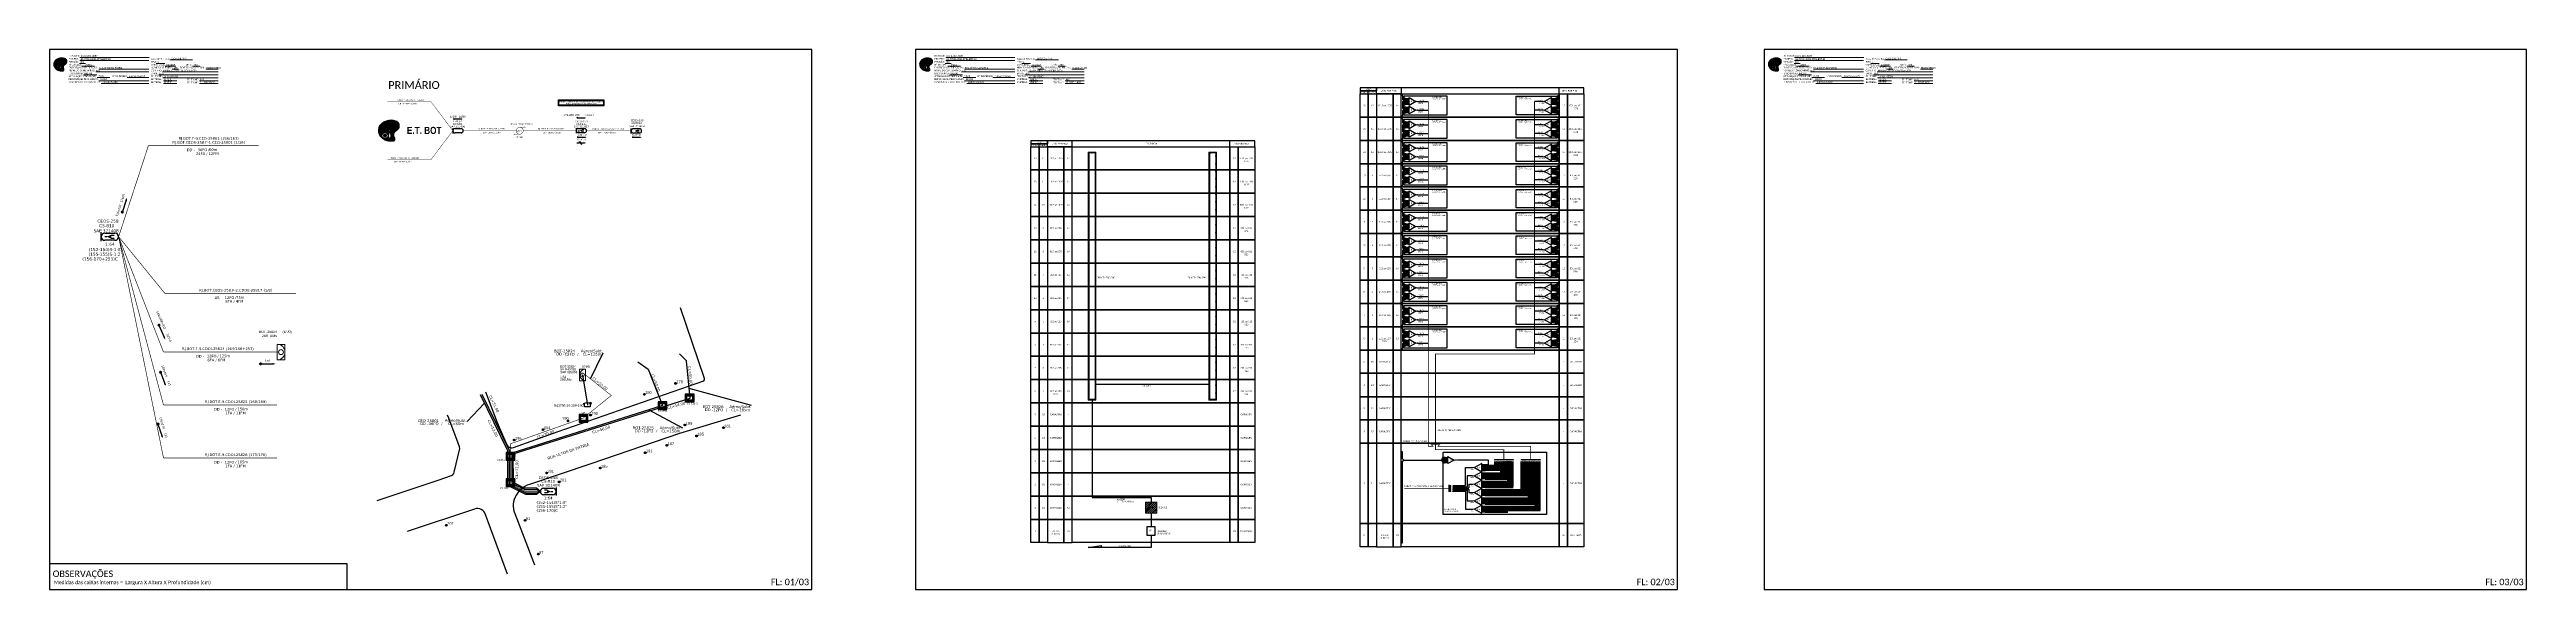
# Paper-space layout 'CDOI-25824' of a CAD drawing. Extents: x 0 to 2725, y 0 to 594.
# The model-space entities are those that its viewports show. They can reach past a viewport. Long polylines and large blocks are cut down to what shows.
import ezdxf
from ezdxf.enums import TextEntityAlignment as Align

# ---------------------------------------------------------------- set-up
doc = ezdxf.new("R2010")
doc.units = 0
for name, color, linetype in [('10.1-Caixas Subterrâneas', 5, 'Continuous'), ('20.4-CEOS', 1, 'Continuous'), ('20.5-CABO AÉREO', 1, 'Continuous'), ('20.5-CEO', 1, 'Continuous'), ('CABO OPTICO EXISTENTE', 5, 'Continuous'), ('CAP a instalar', 1, 'Continuous'), ('CD de instalação futura', 8, 'Continuous'), ('celulas gpon', 7, 'Continuous'), ('E.T.', 7, 'Continuous'), ('label_cabos', 7, 'Continuous'), ('Legenda', 1, 'Continuous'), ('NUMERAÇÃO', 7, 'Continuous'), ('QUADRA', 7, 'Continuous'), ('SETA', 7, 'Continuous'), ('surveys legendas', 7, 'Continuous')]:
    doc.layers.add(name, color=color, linetype=linetype)
for name, color, linetype, lineweight in [("20.0-LEGENDA DOS CDO'S", 1, 'Continuous', 0), ('20.1-CDO_INTERIOR', 1, 'Continuous', 0), ('40.1-ETIQUETAS', 1, 'Continuous', 20), ('Numeração Texto', 252, 'Continuous', 0), ('Segmento Logradouro Texto', 7, 'Continuous', 0)]:
    doc.layers.add(name, color=color, linetype=linetype, lineweight=lineweight)
doc.layers.add('DROP DE CLIENTE', color=140, linetype='Continuous', plot=False)
doc.layers.add('EXTRA', color=50, linetype='Continuous', plot=False)
doc.styles.add('ARIAL', font='arial.ttf')
doc.styles.add('DIGICADE', font='arial.ttf')
doc.styles.add('siredit', font='verdana.ttf')
doc.styles.get("Standard").update_dxf_attribs({"font": 'arial.ttf'})
doc.styles.add('SWISS BIT', font='swisscb.ttf')
doc.styles.add('WMF-Calibri0', font='calibri.ttf')
doc.styles.add('WMF-Calibri1', font='calibrib.ttf')
doc.linetypes.add('FENCELINE1', pattern='A,0.25,-0.1,[133,ltypeshp.shx,S=0.1,R=0,X=-0.1,Y=0],-0.1,1', length=1.45)
doc.linetypes.add('RESERVA', pattern='A,0.5,-0.15,["RESERVA",Standard,S=0.18,R=0,X=0,Y=-0.1],-1.3', length=1.95)
doc.dimstyles.new('CC', dxfattribs={"dimtxt": 1, "dimasz": 2, "dimexe": 0.18, "dimexo": 0.0625, "dimgap": 0.09, "dimtad": 0, "dimdec": 0, "dimrnd": 1, "dimzin": 0, "dimdsep": 46, "dimtxsty": 'siredit', "dimblk": 'NONE', "dimcen": 0, "dimse1": 1, "dimse2": 1, "dimsd1": 1, "dimsd2": 1, "dimclrt": 7, "dimadec": 0, "dimazin": 0, "dimtfac": 1, "dimtdec": 0, "dimtofl": 0, "dimtmove": 0, "dimatfit": 3, "dimfxl": 0, "dimtolj": 1, "dimtzin": 0, "dimarcsym": 0})

# ---------------------------------------------------------------- blocks, each defined once
blk = doc.blocks.new('OI')
h = blk.add_hatch(color=40)
edge = h.paths.add_edge_path()
edge.add_spline(control_points=[(4.4, -0.7), (3.9, -1), (3.3, -1.5), (2.8, -2.6), (2.9, -3.5), (3.1, -4.3), (3.3, -4.9), (3.4, -5.4), (3.4, -5.9), (3.2, -6.4), (2.5, -6.6), (1.7, -6.6), (0.6, -6.7), (-0.6, -6.4), (-1.6, -6.1), (-2.8, -5.6), (-3.9, -4.8), (-4.9, -3.7), (-5.3, -2.6), (-5.6, -1.9), (-5.8, -1), (-5.7, 0.5), (-5.1, 2), (-4.1, 3), (-3.3, 3.6), (-2.4, 4.2), (-1.4, 4.4), (-0.6, 4.7), (0.8, 4.9), (2.2, 5), (3.8, 4.6), (4.7, 4.2), (5.4, 3.7), (5.8, 3), (6, 2.2), (6, 1.5), (5.7, 0.6), (5.3, 0.1), (4.9, -0.4), (4.5, -0.6), (4.4, -0.7)], knot_values=[0, 0, 0, 0, 1.60434, 2.417191, 3.427595, 4.282808, 4.776746, 5.304182, 5.888771, 6.258406, 6.858137, 7.79129, 8.986195, 10.124242, 11.187857, 12.242908, 13.953784, 15.414161, 16.515391, 17.349188, 17.675853, 19.552021, 21.515531, 22.568638, 23.63245, 24.621084, 25.782718, 26.745347, 27.142653, 29.870543, 31.004649, 31.921532, 32.709589, 33.801391, 34.042471, 35.192333, 35.971461, 36.628871, 37.254359, 37.836911, 37.836911, 37.836911, 37.836911], degree=3, periodic=0)
h.paths.add_polyline_path([(1.1, -0.9, -1), (0, -0.9, -1)], flags=16)
edge = h.paths.add_edge_path(flags=16)
edge.add_ellipse((0.6, -3.6), major_axis=(-0.02, 1.71), ratio=0.361305, start_angle=0, end_angle=360)
h.paths.add_polyline_path([(-0.4, -3.6, -1), (-3.8, -3.6, -1)], flags=16)
edge = h.paths.add_edge_path(flags=0)
edge.add_ellipse((-2.1, -3.6), major_axis=(0, 0.885), ratio=0.758294, start_angle=0, end_angle=360)
at = {"color": 40}
for centre, radius in [((-2.1, -3.6), 1.72), ((0.5, -0.9), 0.587)]:
    blk.add_circle(centre, radius, dxfattribs=at)
blk.add_ellipse((-2.1, -3.6), major_axis=(0, 0.885), ratio=0.758294, start_param=-3.141592653589792, end_param=3.141592653589792, dxfattribs=at)
blk.add_ellipse((0.6, -3.6), major_axis=(-0.02, 1.71), ratio=0.361305, dxfattribs=at)
at = {"color": 40, "start_tangent": (-0.800898, -0.598801), "end_tangent": (-0.800898, -0.598801)}
blk.add_spline([(4.4, -0.7), (3.2, -1.8), (2.9, -2.5), (2.9, -3.5), (3.1, -4.4), (3.3, -4.8), (3.4, -5.4), (3.4, -6), (3.2, -6.3), (2.7, -6.5), (1.7, -6.6), (0.5, -6.6), (-0.6, -6.4), (-1.6, -6.1), (-2.6, -5.7), (-3.9, -4.7), (-4.9, -3.6), (-5.4, -2.6), (-5.6, -1.8), (-5.7, -1.5), (-5.6, 0.4), (-4.8, 2.2), (-4.1, 3), (-3.3, 3.6), (-2.4, 4.1), (-1.3, 4.5), (-0.4, 4.7), (0, 4.8), (2.7, 4.8), (3.8, 4.5), (4.7, 4.2), (5.3, 3.7), (5.9, 2.7), (5.9, 2.5), (5.9, 1.3), (5.7, 0.6), (5.3, 0.1), (4.8, -0.4), (4.4, -0.7)], degree=3, dxfattribs=at)
blk = doc.blocks.new('CARIMBO')
at = {"color": 7, "lineweight": 0}
for points in [[(35.1, -20.1), (41.7, -20.1)], [(35.7, -16.8), (111.6, -16.8)], [(37.8, -23.1), (51.8, -23.1)], [(56.4, -26.4), (111.6, -26.4)], [(119.4, -20), (128.9, -20)], [(129.5, -23.1), (141.1, -23.1)], [(134.5, -16.3), (159.6, -16.3)], [(137.1, -26.4), (144, -26.4)], [(159.4, -23.1), (167.1, -23.1)], [(174.2, -26.4), (187.8, -26.4)], [(40.1, -32.5), (54.1, -32.5)], [(53, -29.5), (111.6, -29.5)], [(54.7, -35.5), (68.6, -35.5)], [(56.4, -39.1), (111.6, -39.1)], [(58.9, -42.3), (111.6, -42.3)], [(122.6, -32.7), (187.8, -32.7)], [(126.6, -29.5), (187.8, -29.5)], [(126.8, -36), (187.8, -36)], [(127.5, -39.1), (142.3, -39.1)], [(127.5, -42.3), (142.3, -42.3)], [(167.1, -39.1), (187.8, -39.1)], [(167.1, -42.3), (187.8, -42.3)]]:
    blk.add_lwpolyline(points, dxfattribs=at)
at = {"color": 7, "xscale": 1.213923925163967, "yscale": 1.213923925163967, "zscale": 1.213923925163967, "rotation": 0.1532896023949059}
blk.add_blockref('OI', (13.9, -20.2), dxfattribs=at)
at = {"color": 7, "lineweight": 0, "style": 'WMF-Calibri0'}
for s, height, p in [('PROJETO:', 1.79, (23.3, -16)), ('ESTAÇÃO:', 1.79, (23.3, -19.3)), ('Nº DA CDOI:', 1.793, (23.3, -22.4)), ('ENDEREÇO DA EDIFICAÇÃO :', 1.793, (23.3, -25.6)), ('NOME DO CONDOMÍNIO:', 1.793, (23.3, -28.7)), ('CAPACIDADE:', 1.793, (113.9, -22.4)), ('CONTATO:', 1.79, (113.9, -28.7)), ('Caixa de Emenda:', 1.793, (114, -16)), ('NÚMERO DE PORTA:', 1.793, (113.9, -25.6)), ('PISO:', 1.79, (114.1, -19.3)), ('IDENTIFICAÇÃO PREDIAL:', 1.793, (145, -25.6)), ("UM's:", 1.79, (152.2, -22.4)), ('RESPONSÁVEL PELO SURVEY:', 1.793, (23, -38.3)), ('ATENUAÇÃO TEÓRICA (dB):', 1.793, (23.3, -35.1)), ('ID DO SURVEY:', 1.793, (23.3, -32)), ('RESPONSÁVEL PELO PROJETO:', 1.793, (23.3, -41.4)), ('EMAIL:', 1.79, (113.9, -32)), ('TELEFONE:', 1.79, (114.1, -35.1)), ('EMPRESA:', 1.79, (114.1, -38.3)), ('EMPRESA:', 1.79, (114.1, -41.6)), ('TELEFONE:', 1.79, (153.7, -38.8)), ('TELEFONE:', 1.79, (153.7, -42.1))]:
    blk.add_text(s, height=height, dxfattribs=at).set_placement(p)
at = {"color": 7, "lineweight": 0, "flags": 8}
for tag, p, style in [('EST', (35.9, -19.4), 'WMF-Calibri1'), ('PROJ', (36.5, -16.1), 'WMF-Calibri1'), ('NOME_DO_COND.', (53.2, -29), 'WMF-Calibri0'), ('LOGRADOURO', (56.6, -25.9), 'WMF-Calibri0'), ('PISO_PTR', (120.8, -19.4), 'WMF-Calibri0'), ('NOME_DO_CONTATO', (127.3, -28.9), 'WMF-Calibri0'), ('CAPAC.', (130.7, -22.5), 'WMF-Calibri0'), ('CEOS-XX', (135.9, -15.5), 'WMF-Calibri0'), ('N°', (138.8, -25.8), 'WMF-Calibri0'), ("UC'S", (160.8, -22.5), 'WMF-Calibri0'), ('N°PREDIO', (174.9, -25.8), 'WMF-Calibri0'), ('_ID_', (40.4, -31.9), 'WMF-Calibri0'), ('O_POTEN', (56.1, -34.7), 'WMF-Calibri0'), ('RES_SURVEY', (57.8, -38.2), 'WMF-Calibri0'), ('RES_PROJ', (60.3, -41.5), 'WMF-Calibri0'), ('EMAIL', (123.3, -32.1), 'WMF-Calibri0'), ('TELEFONE', (127.5, -35.4), 'WMF-Calibri0'), ('EMP_RESP_SURVEY', (128.2, -38.5), 'WMF-Calibri0'), ('EMP_RESP_PROJ', (128.2, -41.7), 'WMF-Calibri0'), ('CONT_RESP_SURVEY', (167.8, -38.5), 'WMF-Calibri0'), ('CONT_RESP_PROJ', (167.8, -41.7), 'WMF-Calibri0')]:
    blk.add_attdef(tag, p, '', height=1.79, dxfattribs=dict(at, style=style))
at = {"color": 7, "lineweight": 0, "style": 'WMF-Calibri1', "flags": 8}
blk.add_attdef("N° CDO'S", text='', height=1.79, dxfattribs=at).set_placement((44.8, -22.7), align=Align.CENTER)
blk = doc.blocks.new('ETIQUETA_RS5F')
at = {"layer": '40.1-ETIQUETAS', "color": 0, "style": 'siredit'}
blk.add_text('/', height=1.5, dxfattribs=at).set_placement((1.6, -2), align=Align.MIDDLE_RIGHT)
for tag, p in [('ETIQUETA_R_SECUNDARIA', (1.2, 2.1)), ('ETIQUETA_R_PRIMARIA', (1.2, 4.1)), ('F_ATIVAS/F_MORTAS', (1.1, -4.2))]:
    blk.add_attdef(tag, text='', height=1.5, dxfattribs=at).set_placement(p, align=Align.MIDDLE_CENTER)
for tag, p in [('TIPO_CABO', (-6.6, -2.1)), ('CAP_CABO', (0.4, -2.1))]:
    blk.add_attdef(tag, text='', height=1.5, dxfattribs=at).set_placement(p, align=Align.MIDDLE_RIGHT)
for tag, p in [('FUSÃO_1', (0.8, -8.4)), ('FUSÃO_2', (0.8, -10.6)), ('FUSÃO_3', (0.8, -12.9)), ('FUSÃO_4', (0.8, -15.1)), ('FUSÃO_5', (0.8, -17.2))]:
    blk.add_attdef(tag, text='', height=1.5, dxfattribs=at).set_placement(p, align=Align.CENTER)
blk.add_attdef('METROS', text='', height=1.5, dxfattribs=at).set_placement((2.1, -2), align=Align.MIDDLE_LEFT)
blk = doc.blocks.new('CDOI_INT')
at = {"layer": '20.1-CDO_INTERIOR', "color": 0, "lineweight": 18}
blk.add_lwpolyline([(4.2, -4.2), (4.2, 4.2), (0, 4.2), (0, -4.2)], close=True, dxfattribs=at)
blk.add_circle((2.1, 0), 1.36, dxfattribs=at)
blk.add_arc((0, 0), 4.25, 270, 90, dxfattribs=at)
at = {"layer": "20.0-LEGENDA DOS CDO'S", "color": 0, "style": 'ARIAL'}
for tag, p in [('CDO_N', (-0.1, 10.4)), ('SURVEY', (-0.1, 8.2)), ('SAP', (-0.1, 6.2)), ('SPLITER_1', (21.2, 10.4)), ('SPLITER_2', (21.2, 8.7)), ('1:XX', (5.9, -2.2)), ('UMS', (5.9, -4.2))]:
    blk.add_attdef(tag, p, '', height=1.36, dxfattribs=at)
blk.add_attdef('FIBRAS_UTILIZADAS', text='', height=1.36, dxfattribs=at).set_placement((15.3, 10.4), align=Align.CENTER)
blk = doc.blocks.new('CEOS_UN_SC')
at = {"layer": '20.4-CEOS', "color": 0}
for p, q in [((-9.1, 2.4), (-2.4, 2.4)), ((-2.4, -2.4), (-9.1, -2.4))]:
    blk.add_line(p, q, dxfattribs=at)
for points in [[(-11.5, -2.9), (-11.5, 2.9)], [(-7.6, 0), (-9.2, 0)], [(-5, 0.9), (-2.9, 0.9)], [(-5, -1), (-2.9, -1)]]:
    blk.add_lwpolyline(points, dxfattribs=at)
blk.add_lwpolyline([(-7.6, 0, 0, 2.95, 0), (-4.8, 0, 2.95, 2.95, 0)], format="xyseb", dxfattribs=at)
for centre, start, end in [((-9.1, 0), 90, 270), ((-2.4, 0), 270, 90)]:
    blk.add_arc(centre, 2.39, start, end, dxfattribs=at)
at = {"layer": '20.4-CEOS', "color": 7, "style": 'siredit'}
for tag, height, p in [('TIPO?', 2, (-8.2, 3.9)), ('LOCAL?', 2.03, (-5.7, 7.3)), ('NOME?', 2.03, (-5.7, 10.3))]:
    blk.add_attdef(tag, text='', height=height, dxfattribs=at).set_placement(p, align=Align.MIDDLE_CENTER)
for tag, p in [('RACIO_SPLITAGEM', (-5.7, -4)), ('FIBRAS_RESERVA', (-5.7, -7.5))]:
    blk.add_attdef(tag, text='', height=2.03, dxfattribs=at).set_placement(p, align=Align.TOP_CENTER)
blk = doc.blocks.new('SURVEY_SURVEY')
for p, q in [((0, 0.0000152), (-0.0000151, 0.0000108)), ((-0.0000151, 0.0000108), (-0.0000104, 0.0000108)), ((-0.0000103, 0), (-0.0000103, 0.0000108)), ((0.0000103, 0), (-0.0000103, 0)), ((0, 0.0000152), (0.0000151, 0.0000108)), ((0.0000101, 0.0000159), (0.0000117, 0.0000159)), ((0.0000101, 0.0000123), (0.0000101, 0.0000159)), ((0.0000151, 0.0000108), (0.0000103, 0.0000108)), ((0.0000103, 0.0000108), (0.0000103, 0)), ((0.0000117, 0.0000159), (0.0000117, 0.0000119))]:
    blk.add_line(p, q)
blk = doc.blocks.new('*X65')
at = {"color": 0, "linetype": 'Continuous'}
for p, q in [((-1.25, 0.34099), (-0.49099, 1.1)), ((-1.25, 0.517767), (-0.667767, 1.1)), ((-1.25, 0.694544), (-0.844544, 1.1)), ((-1.25, 0.87132), (-1.02132, 1.1)), ((-1.25, 1.048097), (-1.198097, 1.1)), ((-1.25, 0.164214), (-0.8035, 0.610714)), ((-1.25, -0.012563), (-0.8035, 0.433937)), ((-1.25, -0.18934), (-0.8035, 0.25716)), ((-1.25, -0.366117), (-0.8035, 0.080383)), ((-0.789214, 0.625), (-0.314214, 1.1)), ((-0.612437, 0.625), (-0.137437, 1.1)), ((-0.43566, 0.625), (0.03934, 1.1)), ((-0.258883, 0.625), (0.216117, 1.1)), ((-0.082107, 0.625), (0.392893, 1.1)), ((0.09467, 0.625), (0.56967, 1.1)), ((0.271447, 0.625), (0.746447, 1.1)), ((0.448223, 0.625), (0.923223, 1.1)), ((0.625, 0.625), (1.1, 1.1)), ((0.801777, 0.625), (1.25, 1.073223)), ((0.8035, 0.449947), (1.25, 0.896447)), ((0.8035, 0.27317), (1.25, 0.71967)), ((0.8035, 0.096393), (1.25, 0.542893)), ((0.8035, -0.080383), (1.25, 0.366117)), ((0.8035, -0.25716), (1.25, 0.18934)), ((0.8035, -0.433937), (1.25, 0.012563)), ((-1.25, -0.542893), (-0.8035, -0.096393)), ((-1.25, -0.71967), (-0.8035, -0.27317)), ((-1.25, -0.896447), (-0.8035, -0.449947)), ((-1.25, -1.073223), (-0.801777, -0.625)), ((-1.1, -1.1), (-0.625, -0.625)), ((-0.923223, -1.1), (-0.448223, -0.625)), ((-0.746447, -1.1), (-0.271447, -0.625)), ((-0.56967, -1.1), (-0.09467, -0.625)), ((-0.392893, -1.1), (0.082107, -0.625)), ((-0.216117, -1.1), (0.258883, -0.625)), ((-0.03934, -1.1), (0.43566, -0.625)), ((0.137437, -1.1), (0.612437, -0.625)), ((0.314214, -1.1), (0.789214, -0.625)), ((0.49099, -1.1), (1.25, -0.34099)), ((0.667767, -1.1), (1.25, -0.517767)), ((0.8035, -0.610714), (1.25, -0.164214)), ((0.844544, -1.1), (1.25, -0.694544)), ((1.02132, -1.1), (1.25, -0.87132)), ((1.198097, -1.1), (1.25, -1.048097))]:
    blk.add_line(p, q, dxfattribs=at)
blk = doc.blocks.new('MANHOLE_MQ')
at = {"color": 0, "linetype": 'Continuous'}
for p, q in [((0.0000062, 0.0000057), (-0.0000063, 0.0000057)), ((-0.0000063, 0.0000057), (-0.0000063, -0.0000053)), ((-0.000004, 0.0000033), (0.000004, 0.0000033)), ((-0.000004, -0.0000029), (-0.000004, 0.0000033)), ((0.000004, 0.0000033), (0.000004, -0.0000029)), ((0.0000062, -0.0000053), (0.0000062, 0.0000057)), ((-0.0000063, -0.0000053), (0.0000062, -0.0000053)), ((0.000004, -0.0000029), (-0.000004, -0.0000029)), ((0.000004, -0.0000029), (0.000004, -0.0000029))]:
    blk.add_line(p, q, dxfattribs=at)
at = {"color": 0, "linetype": 'Continuous', "xscale": 5e-06, "yscale": 5e-06, "zscale": 1e-05}
blk.add_blockref('*X65', (0, 0.0000002), dxfattribs=at)
blk = doc.blocks.new('LEGENDA DOS CABOS')
at = {"layer": 'EXTRA', "color": 0, "style": 'siredit'}
for tag, p in [('ID', (4.6, 0.97)), ('XX', (9.03, 0.97))]:
    blk.add_attdef(tag, text='', height=0.48, rotation=359.69001, dxfattribs=at).set_placement(p, align=Align.MIDDLE_CENTER)
at = {"layer": 'Legenda', "color": 0, "style": 'siredit'}
for tag, p in [('TIPO_CABO', (1.31, 0)), ('CABO', (4.69, -0.05)), ('/', (6.81, -0.05)), ('METROS', (10.03, -0.05))]:
    blk.add_attdef(tag, text='', height=0.8, rotation=359.69001, dxfattribs=at).set_placement(p, align=Align.MIDDLE_CENTER)
blk = doc.blocks.new('*U96')
at = {"layer": '20.4-CEOS', "color": 7, "style": 'siredit'}
for tag, p in [('FIBRAS_SPLITTER', (0, 0)), ('FIBRAS_TOP_C', (0, -4.13)), ('RESERVA_FINAIS', (0, -5.46))]:
    blk.add_attdef(tag, p, '', height=1.01, dxfattribs=at)
for tag, p, flags in [('QTDE', (0, -9.4), 1), ('ID_ATIVIDADE', (0, -6.77), 3), ('FATOR', (0, -8.09), 1), ('FID', (0, -10.71), 1)]:
    blk.add_attdef(tag, p, '', height=1.01, dxfattribs=dict(at, flags=flags))
blk = doc.blocks.new('*U98')
at = {"layer": '20.4-CEOS', "color": 7, "style": 'siredit'}
blk.add_attdef('FIBRAS_SPLITTER', (0, 0), '', height=1.01, dxfattribs=at)
for tag, p, flags in [('QTDE', (0, -4.11), 1), ('ID_ATIVIDADE', (0, -1.48), 3), ('FATOR', (0, -2.79), 1), ('FID', (0, -5.42), 1)]:
    blk.add_attdef(tag, p, '', height=1.01, dxfattribs=dict(at, flags=flags))
blk = doc.blocks.new('_None')
blk = doc.blocks.new('SPLT_1-8_SC-APC')
at = {"color": 1, "lineweight": 0}
blk.add_lwpolyline([(-17, -7.5), (-19.3, -7.5)], dxfattribs=at)
at = {"color": 1}
blk.add_lwpolyline([(-7.4, -2.1), (-17, -7.5), (-7.4, -13), (-7.4, -2.1)], dxfattribs=at)
at = {"color": 3, "lineweight": 0}
for points in [[(-3, -3.5), (-7.4, -3.5)], [(-7.4, -4.7), (-3, -4.7)], [(-7.4, -5.8), (-3, -5.8)], [(-7.4, -7), (-3, -7)], [(-7.4, -8.1), (-3, -8.1)], [(-7.4, -9.3), (-3, -9.3)], [(-7.4, -10.4), (-3, -10.4)], [(-7.4, -11.6), (-3, -11.6)], [(-2.4, -3), (-2.4, -4)], [(-2.4, -3), (0, -3)], [(-2.4, -4), (0, -4)], [(-2.4, -4.2), (-2.4, -5.2)], [(-2.4, -4.2), (0, -4.2)], [(-2.4, -5.2), (0, -5.2)], [(-2.4, -5.3), (-2.4, -6.3)], [(-2.4, -5.3), (0, -5.3)], [(-2.4, -6.3), (0, -6.3)], [(-2.4, -6.5), (-2.4, -7.5)], [(-2.4, -6.5), (0, -6.5)], [(-2.4, -7.5), (0, -7.5)], [(-2.4, -7.6), (-2.4, -8.6)], [(-2.4, -7.6), (0, -7.6)], [(-2.4, -8.6), (0, -8.6)], [(-2.4, -8.8), (-2.4, -9.8)], [(-2.4, -8.8), (0, -8.8)], [(-2.4, -9.8), (0, -9.8)], [(-2.4, -9.9), (-2.4, -10.9)], [(-2.4, -9.9), (0, -9.9)], [(-2.4, -10.9), (0, -10.9)], [(-2.4, -11.1), (-2.4, -12.1)], [(-2.4, -11.1), (0, -11.1)], [(-2.4, -12.1), (0, -12.1)]]:
    blk.add_lwpolyline(points, dxfattribs=at)
for points in [[(-3, -3.2), (-2.4, -3.2), (-2.4, -3.8), (-3, -3.8)], [(-3, -4.4), (-2.4, -4.4), (-2.4, -5), (-3, -5)], [(-3, -5.5), (-2.4, -5.5), (-2.4, -6.1), (-3, -6.1)], [(-3, -6.7), (-2.4, -6.7), (-2.4, -7.3), (-3, -7.3)], [(-3, -7.8), (-2.4, -7.8), (-2.4, -8.4), (-3, -8.4)], [(-3, -9), (-2.4, -9), (-2.4, -9.6), (-3, -9.6)], [(-3, -10.1), (-2.4, -10.1), (-2.4, -10.7), (-3, -10.7)], [(-3, -11.3), (-2.4, -11.3), (-2.4, -11.9), (-3, -11.9)]]:
    blk.add_lwpolyline(points, close=True, dxfattribs=at)
at = {"color": 1, "style": 'ARIAL'}
for s, height, p in [('1:8', 2, (-13.9, -8.4)), ('S1', 0.75, (-8.7, -3.8)), ('S2', 0.75, (-8.7, -5)), ('S3', 0.75, (-8.7, -6.2)), ('S4', 0.75, (-8.7, -7.4)), ('S5', 0.75, (-8.7, -8.6)), ('S6', 0.75, (-8.7, -9.7)), ('S7', 0.75, (-8.7, -10.8)), ('S8', 0.75, (-8.7, -11.9))]:
    blk.add_text(s, height=height, dxfattribs=at).set_placement(p)
blk = doc.blocks.new('SPLT_1-8_DIV_DIR')
h = blk.add_hatch(color=3)
h.dxf.hatch_style = 1
edge = h.paths.add_edge_path()
edge.add_arc((12.8, 4), 0.242, 0, 360)
h = blk.add_hatch(color=3)
h.dxf.hatch_style = 1
edge = h.paths.add_edge_path()
edge.add_arc((13.3, 2.9), 0.242, 0, 360)
h = blk.add_hatch(color=3)
h.dxf.hatch_style = 1
edge = h.paths.add_edge_path()
edge.add_arc((13.8, 1.7), 0.242, 0, 360)
h = blk.add_hatch(color=3)
h.dxf.hatch_style = 1
edge = h.paths.add_edge_path()
edge.add_arc((14.3, 0.6), 0.242, 0, 360)
h = blk.add_hatch(color=3)
h.dxf.hatch_style = 1
edge = h.paths.add_edge_path()
edge.add_arc((14.8, -0.6), 0.242, 0, 360)
h = blk.add_hatch(color=3)
h.dxf.hatch_style = 1
edge = h.paths.add_edge_path()
edge.add_arc((15.3, -1.7), 0.242, 0, 360)
h = blk.add_hatch(color=3)
h.dxf.hatch_style = 1
edge = h.paths.add_edge_path()
edge.add_arc((15.8, -2.9), 0.242, 0, 360)
h = blk.add_hatch(color=3)
h.dxf.hatch_style = 1
edge = h.paths.add_edge_path()
edge.add_arc((16.3, -4), 0.242, 0, 360)
at = {"color": 1, "lineweight": 0}
blk.add_lwpolyline([(2.2, 0), (0, 0)], dxfattribs=at)
at = {"color": 1}
blk.add_lwpolyline([(11.9, 5.4), (2.2, 0), (11.9, -5.4), (11.9, 5.4)], dxfattribs=at)
at = {"color": 7, "lineweight": 0}
for points in [[(12.8, 4), (11.9, 4)], [(11.9, 2.9), (13.3, 2.9)], [(11.9, 1.7), (13.8, 1.7)], [(11.9, 0.6), (14.3, 0.6)], [(11.9, -0.6), (14.8, -0.6)], [(11.9, -1.7), (15.3, -1.7)], [(11.9, -2.9), (15.8, -2.9)], [(11.9, -4), (16.3, -4)]]:
    blk.add_lwpolyline(points, dxfattribs=at)
at = {"color": 3}
for centre in [(12.8, 4), (13.3, 2.9), (13.8, 1.7), (14.3, 0.6), (14.8, -0.6), (15.3, -1.7), (15.8, -2.9), (16.3, -4)]:
    blk.add_circle(centre, 0.242, dxfattribs=at)
at = {"color": 1, "style": 'ARIAL'}
for s, height, p in [('1:8', 2, (5.3, -0.9)), ('S1', 0.75, (10.5, 3.8)), ('S2', 0.75, (10.5, 2.6)), ('S3', 0.75, (10.5, 1.4)), ('S4', 0.75, (10.5, 0.2)), ('S5', 0.75, (10.5, -1)), ('S6', 0.75, (10.5, -2.1)), ('S7', 0.75, (10.5, -3.2)), ('S8', 0.75, (10.5, -4.4))]:
    blk.add_text(s, height=height, dxfattribs=at).set_placement(p)

msp = doc.modelspace()

# ---------------------------------------------------------------- hatches: boundary and pattern name
h = msp.add_hatch(color=3)
h.dxf.hatch_style = 1
edge = h.paths.add_edge_path()
edge.add_arc((1398.7, 1241.8), 0.201, 0, 360)
h = msp.add_hatch(color=3)
h.dxf.hatch_style = 1
edge = h.paths.add_edge_path()
edge.add_arc((1398.7, 1232.4), 0.201, 0, 360)
h = msp.add_hatch(color=3)
h.dxf.hatch_style = 1
edge = h.paths.add_edge_path()
edge.add_arc((1536.7, 1241.8), 0.201, 0, 360)
h = msp.add_hatch(color=3)
h.dxf.hatch_style = 1
edge = h.paths.add_edge_path()
edge.add_arc((1536.7, 1232.4), 0.201, 0, 360)
h = msp.add_hatch(color=3)
h.dxf.hatch_style = 1
edge = h.paths.add_edge_path()
edge.add_arc((1398.7, 1216.2), 0.201, 0, 360)
h = msp.add_hatch(color=3)
h.dxf.hatch_style = 1
edge = h.paths.add_edge_path()
edge.add_arc((1398.7, 1206.7), 0.201, 0, 360)
h = msp.add_hatch(color=3)
h.dxf.hatch_style = 1
edge = h.paths.add_edge_path()
edge.add_arc((1536.7, 1216.2), 0.201, 0, 360)
h = msp.add_hatch(color=3)
h.dxf.hatch_style = 1
edge = h.paths.add_edge_path()
edge.add_arc((1536.7, 1206.7), 0.201, 0, 360)
h = msp.add_hatch()
h.set_pattern_fill('ANSI32', color=3, scale=0.078261)
h.set_pattern_definition([(45, (-4942.09025, 2741.0796), (-0.52710199, 0.52710199), []), (45, (-4941.73885, 2741.0796), (-0.52710199, 0.52710199), [])])
h.paths.add_polyline_path([(1036.5, 1186.2), (1044.7, 1186.2), (1044.7, 913.4), (1036.5, 913.4)])
h.paths.add_polyline_path([(1037.3, 1185.4), (1044, 1185.4), (1044, 914.2), (1037.3, 914.2)], flags=16)
h = msp.add_hatch()
h.set_pattern_fill('ANSI32', color=3, scale=0.078261)
h.set_pattern_definition([(45, (-4809.4381, 2741.0796), (-0.52710199, 0.52710199), []), (45, (-4809.0867, 2741.0796), (-0.52710199, 0.52710199), [])])
h.paths.add_polyline_path([(1169.2, 1186.2), (1177.4, 1186.2), (1177.4, 913.4), (1169.2, 913.4)])
h.paths.add_polyline_path([(1170, 1185.4), (1176.6, 1185.4), (1176.6, 914.2), (1170, 914.2)], flags=16)
h = msp.add_hatch(color=3)
h.dxf.hatch_style = 1
edge = h.paths.add_edge_path()
edge.add_arc((1398.7, 1190.6), 0.201, 0, 360)
h = msp.add_hatch(color=3)
h.dxf.hatch_style = 1
edge = h.paths.add_edge_path()
edge.add_arc((1398.7, 1181.1), 0.201, 0, 360)
h = msp.add_hatch(color=3)
h.dxf.hatch_style = 1
edge = h.paths.add_edge_path()
edge.add_arc((1536.7, 1190.6), 0.201, 0, 360)
h = msp.add_hatch(color=3)
h.dxf.hatch_style = 1
edge = h.paths.add_edge_path()
edge.add_arc((1536.7, 1181.1), 0.201, 0, 360)
h = msp.add_hatch(color=3)
h.dxf.hatch_style = 1
edge = h.paths.add_edge_path()
edge.add_arc((1398.7, 1164.9), 0.201, 0, 360)
h = msp.add_hatch(color=3)
h.dxf.hatch_style = 1
edge = h.paths.add_edge_path()
edge.add_arc((1398.7, 1155.5), 0.201, 0, 360)
h = msp.add_hatch(color=3)
h.dxf.hatch_style = 1
edge = h.paths.add_edge_path()
edge.add_arc((1536.7, 1164.9), 0.201, 0, 360)
h = msp.add_hatch(color=3)
h.dxf.hatch_style = 1
edge = h.paths.add_edge_path()
edge.add_arc((1536.7, 1155.5), 0.201, 0, 360)
h = msp.add_hatch(color=3)
h.dxf.hatch_style = 1
edge = h.paths.add_edge_path()
edge.add_arc((1398.7, 1139.3), 0.201, 0, 360)
h = msp.add_hatch(color=3)
h.dxf.hatch_style = 1
edge = h.paths.add_edge_path()
edge.add_arc((1398.7, 1129.9), 0.201, 0, 360)
h = msp.add_hatch(color=3)
h.dxf.hatch_style = 1
edge = h.paths.add_edge_path()
edge.add_arc((1536.7, 1139.3), 0.201, 0, 360)
h = msp.add_hatch(color=3)
h.dxf.hatch_style = 1
edge = h.paths.add_edge_path()
edge.add_arc((1536.7, 1129.9), 0.201, 0, 360)
h = msp.add_hatch(color=3)
h.dxf.hatch_style = 1
edge = h.paths.add_edge_path()
edge.add_arc((1398.7, 1113.7), 0.201, 0, 360)
h = msp.add_hatch(color=3)
h.dxf.hatch_style = 1
edge = h.paths.add_edge_path()
edge.add_arc((1398.7, 1104.2), 0.201, 0, 360)
h = msp.add_hatch(color=3)
h.dxf.hatch_style = 1
edge = h.paths.add_edge_path()
edge.add_arc((1536.7, 1113.7), 0.201, 0, 360)
h = msp.add_hatch(color=3)
h.dxf.hatch_style = 1
edge = h.paths.add_edge_path()
edge.add_arc((1536.7, 1104.2), 0.201, 0, 360)
h = msp.add_hatch(color=3)
h.dxf.hatch_style = 1
edge = h.paths.add_edge_path()
edge.add_arc((1398.7, 1088.1), 0.201, 0, 360)
h = msp.add_hatch(color=3)
h.dxf.hatch_style = 1
edge = h.paths.add_edge_path()
edge.add_arc((1398.7, 1078.6), 0.201, 0, 360)
h = msp.add_hatch(color=3)
h.dxf.hatch_style = 1
edge = h.paths.add_edge_path()
edge.add_arc((1536.7, 1088.1), 0.201, 0, 360)
h = msp.add_hatch(color=3)
h.dxf.hatch_style = 1
edge = h.paths.add_edge_path()
edge.add_arc((1536.7, 1078.6), 0.201, 0, 360)
h = msp.add_hatch(color=3)
h.dxf.hatch_style = 1
edge = h.paths.add_edge_path()
edge.add_arc((1398.7, 1062.4), 0.201, 0, 360)
h = msp.add_hatch(color=3)
h.dxf.hatch_style = 1
edge = h.paths.add_edge_path()
edge.add_arc((1398.7, 1053), 0.201, 0, 360)
h = msp.add_hatch(color=3)
h.dxf.hatch_style = 1
edge = h.paths.add_edge_path()
edge.add_arc((1398.7, 1036.8), 0.201, 0, 360)
h = msp.add_hatch(color=3)
h.dxf.hatch_style = 1
edge = h.paths.add_edge_path()
edge.add_arc((1536.7, 1062.4), 0.201, 0, 360)
h = msp.add_hatch(color=3)
h.dxf.hatch_style = 1
edge = h.paths.add_edge_path()
edge.add_arc((1536.7, 1053), 0.201, 0, 360)
h = msp.add_hatch(color=3)
h.dxf.hatch_style = 1
edge = h.paths.add_edge_path()
edge.add_arc((1536.7, 1036.8), 0.201, 0, 360)
h = msp.add_hatch(color=3)
h.dxf.hatch_style = 1
edge = h.paths.add_edge_path()
edge.add_arc((1398.7, 1027.3), 0.201, 0, 360)
h = msp.add_hatch(color=3)
h.dxf.hatch_style = 1
edge = h.paths.add_edge_path()
edge.add_arc((1398.7, 1011.2), 0.201, 0, 360)
h = msp.add_hatch(color=3)
h.dxf.hatch_style = 1
edge = h.paths.add_edge_path()
edge.add_arc((1536.7, 1027.3), 0.201, 0, 360)
h = msp.add_hatch(color=3)
h.dxf.hatch_style = 1
edge = h.paths.add_edge_path()
edge.add_arc((1536.7, 1011.2), 0.201, 0, 360)
h = msp.add_hatch(color=3)
h.dxf.hatch_style = 1
edge = h.paths.add_edge_path()
edge.add_arc((1398.7, 1001.7), 0.201, 0, 360)
h = msp.add_hatch(color=3)
h.dxf.hatch_style = 1
edge = h.paths.add_edge_path()
edge.add_arc((1398.7, 985.6), 0.201, 0, 360)
h = msp.add_hatch(color=3)
h.dxf.hatch_style = 1
edge = h.paths.add_edge_path()
edge.add_arc((1536.7, 1001.7), 0.201, 0, 360)
h = msp.add_hatch(color=3)
h.dxf.hatch_style = 1
edge = h.paths.add_edge_path()
edge.add_arc((1536.7, 985.6), 0.201, 0, 360)
h = msp.add_hatch(color=3)
h.dxf.hatch_style = 1
edge = h.paths.add_edge_path()
edge.add_arc((1398.7, 976.1), 0.201, 0, 360)
h = msp.add_hatch(color=3)
h.dxf.hatch_style = 1
edge = h.paths.add_edge_path()
edge.add_arc((1536.7, 976.1), 0.201, 0, 360)
h = msp.add_hatch(color=3)
h.dxf.hatch_style = 1
edge = h.paths.add_edge_path()
edge.add_arc((1440.5, 847.3), 0.182, 0, 360)
h = msp.add_hatch(color=3)
h.dxf.hatch_style = 1
edge = h.paths.add_edge_path()
edge.add_arc((1459.5, 839), 0.182, 0, 360)
h = msp.add_hatch(color=3)
h.dxf.hatch_style = 1
edge = h.paths.add_edge_path()
edge.add_arc((1459.5, 829.9), 0.182, 0, 360)
h = msp.add_hatch(color=3)
h.dxf.hatch_style = 1
edge = h.paths.add_edge_path()
edge.add_arc((1459.5, 820.7), 0.182, 0, 360)
h = msp.add_hatch()
h.set_pattern_fill('ANSI31', color=1, scale=0.469565)
h.set_pattern_definition([(45, (612.4153, 2861.266), (-1.054204, 1.054204), [])])
h.paths.add_polyline_path([(1111.7, 788.8), (1111.7, 801.1), (1099.3, 801.1), (1099.3, 788.8)])
h.paths.add_polyline_path([(1103, 793.9), (1108.3, 793.9), (1108.3, 796.7), (1103, 796.7)], flags=24)
h = msp.add_hatch(color=3)
h.dxf.hatch_style = 1
edge = h.paths.add_edge_path()
edge.add_arc((1459.5, 811.6), 0.182, 0, 360)
h = msp.add_hatch(color=3)
h.dxf.hatch_style = 1
edge = h.paths.add_edge_path()
edge.add_arc((1459.5, 802.4), 0.182, 0, 360)
h = msp.add_hatch(color=3)
h.dxf.hatch_style = 1
edge = h.paths.add_edge_path()
edge.add_arc((1459.5, 793.3), 0.182, 0, 360)

# ---------------------------------------------------------------- linework, layer by layer
at = {"color": 5}
for p, q in [((1483.2, 845.7), (1483.2, 841.5)), ((1484.2, 845.7), (1484.2, 840.5)), ((1485.2, 845.7), (1485.2, 839.5)), ((1486.2, 845.7), (1486.2, 838.6)), ((1487.2, 845.7), (1487.2, 837.6)), ((1488.2, 845.7), (1488.2, 836.6)), ((1489.1, 845.7), (1489.1, 835.7)), ((1490.1, 845.7), (1490.1, 833.3)), ((1491.1, 832.3), (1491.1, 845.7)), ((1492.1, 831.3), (1492.1, 845.7)), ((1493.1, 830.4), (1493.1, 845.7)), ((1494.1, 829.4), (1494.1, 845.7)), ((1495.1, 828.4), (1495.1, 845.7)), ((1496.1, 827.5), (1496.1, 845.7)), ((1497.1, 826.5), (1497.1, 845.7)), ((1498, 824.1), (1498, 845.7)), ((1499, 823.2), (1499, 845.7)), ((1500, 822.2), (1500, 845.7)), ((1501, 821.2), (1501, 845.7)), ((1502, 820.2), (1502, 845.7)), ((1503, 819.3), (1503, 845.7)), ((1504, 818.3), (1504, 845.7)), ((1470.3, 833.3), (1490.1, 833.3)), ((1470.3, 824.1), (1498, 824.1)), ((1470.7, 832.3), (1491.1, 832.3)), ((1470.7, 823.2), (1499, 823.2)), ((1483.2, 841.5), (1470.9, 841.5)), ((1471.1, 831.3), (1492.1, 831.3)), ((1471.1, 822.2), (1500, 822.2)), ((1484.2, 840.5), (1471.3, 840.5)), ((1471.5, 830.4), (1493.1, 830.4)), ((1471.5, 821.2), (1501, 821.2)), ((1485.2, 839.5), (1471.7, 839.5)), ((1471.9, 829.4), (1494.1, 829.4)), ((1471.9, 820.2), (1502, 820.2)), ((1486.2, 838.6), (1472.1, 838.6)), ((1472.4, 828.4), (1495.1, 828.4)), ((1472.4, 819.3), (1503, 819.3)), ((1487.2, 837.6), (1472.6, 837.6)), ((1472.8, 827.5), (1496.1, 827.5)), ((1472.8, 818.3), (1504, 818.3)), ((1488.2, 836.6), (1473, 836.6)), ((1473.2, 826.5), (1497.1, 826.5)), ((1489.1, 835.7), (1473.4, 835.7))]:
    msp.add_line(p, q, dxfattribs=at)
at = {"color": 8, "linetype": 'RESERVA', "ltscale": 4}
for p, q in [((1472.8, 790.8), (1497.9, 790.8)), ((1473.2, 817.3), (1504, 817.3))]:
    msp.add_line(p, q, dxfattribs=at)
for points in [[(-89.3, 705), (749.2, 705), (749.2, 1299), (-89.3, 1299), (-89.3, 705)], [(846.2, 705), (1684.7, 705), (1684.7, 1299), (846.2, 1299), (846.2, 705)], [(1779.7, 705), (2618.2, 705), (2618.2, 1299), (1779.7, 1299), (1779.7, 705)], [(1344.5, 1250.3), (1344.5, 1253.5)], [(1353.6, 1250.3), (1581.6, 1250.3), (1581.6, 1256.7), (1353.6, 1256.7), (1353.6, 1256.7), (1353.6, 1253.5)], [(1381, 1250.3), (1381, 1256.7)], [(1554.4, 1250.3), (1554.4, 1256.7)], [(982.4, 1192.1), (982.4, 1195.4)], [(991.5, 1192.1), (1219.5, 1192.1), (1219.5, 1198.6), (991.5, 1198.6), (991.5, 1198.6), (991.5, 1195.4)], [(1018.9, 1192.1), (1018.9, 1198.6)], [(1192.3, 1192.1), (1192.3, 1198.6)], [(1433.6, 818), (1433.6, 817.4)], [(1455, 820.7), (1458.7, 820.7)], [(1455, 820.7), (1455, 816.8)], [(1458.7, 820.7), (1459.5, 820.7)], [(1433.6, 816.7), (1435.4, 816.7)], [(1437.6, 816.8), (1455, 816.8)]]:
    msp.add_lwpolyline(points)
at = {"color": 7, "lineweight": 0}
for points in [[(-55.8, 1290.3), (20.2, 1290.3)], [(879.7, 1290.3), (955.7, 1290.3)], [(1813.2, 1290.3), (1889.2, 1290.3)], [(-4, 1268.3), (20.1, 1268.3)], [(931.5, 1268.3), (955.6, 1268.3)], [(1865, 1268.3), (1889.1, 1268.3)]]:
    msp.add_lwpolyline(points, dxfattribs=at)
for points in [[(1335.5, 1253.5), (1353.6, 1253.5), (1353.6, 1256.7), (1335.5, 1256.7)], [(1335.5, 1250.3), (1353.6, 1250.3), (1353.6, 1253.5), (1335.5, 1253.5)], [(1335.5, 1250.3), (1344.5, 1250.3), (1344.5, 1224.6), (1335.5, 1224.6)], [(1344.5, 1250.3), (1353.6, 1250.3), (1353.6, 1224.6), (1344.5, 1224.6)], [(1371.7, 1250.3), (1353.6, 1250.3), (1353.6, 1224.6), (1371.7, 1224.6)], [(1380.7, 1250.3), (1371.7, 1250.3), (1371.7, 1224.6), (1380.7, 1224.6)], [(1380.7, 1250.3), (1554.4, 1250.3), (1554.4, 1224.6), (1380.7, 1224.6)], [(1554.4, 1250.3), (1563.5, 1250.3), (1563.5, 1224.6), (1554.4, 1224.6)], [(1563.5, 1250.3), (1581.6, 1250.3), (1581.6, 1224.6), (1563.5, 1224.6)], [(1335.5, 1224.6), (1344.5, 1224.6), (1344.5, 1199), (1335.5, 1199)], [(1335.5, 1199), (1344.5, 1199), (1344.5, 1173.4), (1335.5, 1173.4)], [(1344.5, 1224.6), (1353.6, 1224.6), (1353.6, 1199), (1344.5, 1199)], [(1344.5, 1224.6), (1353.6, 1224.6), (1353.6, 1199), (1344.5, 1199)], [(1344.5, 1199), (1353.6, 1199), (1353.6, 1173.4), (1344.5, 1173.4)], [(1344.5, 1199), (1353.6, 1199), (1353.6, 1173.4), (1344.5, 1173.4)], [(1371.7, 1224.6), (1353.6, 1224.6), (1353.6, 1199), (1371.7, 1199)], [(1371.7, 1199), (1353.6, 1199), (1353.6, 1173.4), (1371.7, 1173.4)], [(1380.7, 1224.6), (1371.7, 1224.6), (1371.7, 1199), (1380.7, 1199)], [(1380.7, 1199), (1371.7, 1199), (1371.7, 1173.4), (1380.7, 1173.4)], [(1380.7, 1224.6), (1554.4, 1224.6), (1554.4, 1199), (1380.7, 1199)], [(1380.7, 1199), (1554.4, 1199), (1554.4, 1173.4), (1380.7, 1173.4)], [(1554.4, 1224.6), (1563.5, 1224.6), (1563.5, 1199), (1554.4, 1199)], [(1554.4, 1199), (1563.5, 1199), (1563.5, 1173.4), (1554.4, 1173.4)], [(1563.5, 1224.6), (1581.6, 1224.6), (1581.6, 1199), (1563.5, 1199)], [(1563.5, 1199), (1581.6, 1199), (1581.6, 1173.4), (1563.5, 1173.4)], [(973.4, 1195.4), (991.5, 1195.4), (991.5, 1198.6), (973.4, 1198.6)], [(973.4, 1192.1), (991.5, 1192.1), (991.5, 1195.4), (973.4, 1195.4)], [(973.4, 1192.1), (982.4, 1192.1), (982.4, 1166.5), (973.4, 1166.5)], [(982.4, 1192.1), (991.5, 1192.1), (991.5, 1166.5), (982.4, 1166.5)], [(1009.6, 1192.1), (991.5, 1192.1), (991.5, 1166.5), (1009.6, 1166.5)], [(1018.7, 1192.1), (1009.6, 1192.1), (1009.6, 1166.5), (1018.7, 1166.5)], [(1018.7, 1192.1), (1192.3, 1192.1), (1192.3, 1166.5), (1018.7, 1166.5)], [(1192.3, 1192.1), (1201.4, 1192.1), (1201.4, 1166.5), (1192.3, 1166.5)], [(1201.4, 1192.1), (1219.5, 1192.1), (1219.5, 1166.5), (1201.4, 1166.5)], [(1335.5, 1173.4), (1344.5, 1173.4), (1344.5, 1147.8), (1335.5, 1147.8)], [(1344.5, 1173.4), (1353.6, 1173.4), (1353.6, 1147.8), (1344.5, 1147.8)], [(1344.5, 1173.4), (1353.6, 1173.4), (1353.6, 1147.8), (1344.5, 1147.8)], [(1371.7, 1173.4), (1353.6, 1173.4), (1353.6, 1147.8), (1371.7, 1147.8)], [(1380.7, 1173.4), (1371.7, 1173.4), (1371.7, 1147.8), (1380.7, 1147.8)], [(1380.7, 1173.4), (1554.4, 1173.4), (1554.4, 1147.8), (1380.7, 1147.8)], [(1554.4, 1173.4), (1563.5, 1173.4), (1563.5, 1147.8), (1554.4, 1147.8)], [(1563.5, 1173.4), (1581.6, 1173.4), (1581.6, 1147.8), (1563.5, 1147.8)], [(973.4, 1166.5), (982.4, 1166.5), (982.4, 1140.9), (973.4, 1140.9)], [(982.4, 1166.5), (991.5, 1166.5), (991.5, 1140.9), (982.4, 1140.9)], [(982.4, 1166.5), (991.5, 1166.5), (991.5, 1140.9), (982.4, 1140.9)], [(1009.6, 1166.5), (991.5, 1166.5), (991.5, 1140.9), (1009.6, 1140.9)], [(1018.7, 1166.5), (1009.6, 1166.5), (1009.6, 1140.9), (1018.7, 1140.9)], [(1018.7, 1166.5), (1192.3, 1166.5), (1192.3, 1140.9), (1018.7, 1140.9)], [(1192.3, 1166.5), (1201.4, 1166.5), (1201.4, 1140.9), (1192.3, 1140.9)], [(1201.4, 1166.5), (1219.5, 1166.5), (1219.5, 1140.9), (1201.4, 1140.9)], [(1335.5, 1147.8), (1344.5, 1147.8), (1344.5, 1122.1), (1335.5, 1122.1)], [(1344.5, 1147.8), (1353.6, 1147.8), (1353.6, 1122.1), (1344.5, 1122.1)], [(1344.5, 1147.8), (1353.6, 1147.8), (1353.6, 1122.1), (1344.5, 1122.1)], [(1371.7, 1147.8), (1353.6, 1147.8), (1353.6, 1122.1), (1371.7, 1122.1)], [(1380.7, 1147.8), (1371.7, 1147.8), (1371.7, 1122.1), (1380.7, 1122.1)], [(1380.7, 1147.8), (1554.4, 1147.8), (1554.4, 1122.1), (1380.7, 1122.1)], [(1554.4, 1147.8), (1563.5, 1147.8), (1563.5, 1122.1), (1554.4, 1122.1)], [(1563.5, 1147.8), (1581.6, 1147.8), (1581.6, 1122.1), (1563.5, 1122.1)], [(973.4, 1140.9), (982.4, 1140.9), (982.4, 1115.3), (973.4, 1115.3)], [(982.4, 1140.9), (991.5, 1140.9), (991.5, 1115.3), (982.4, 1115.3)], [(982.4, 1140.9), (991.5, 1140.9), (991.5, 1115.3), (982.4, 1115.3)], [(1009.6, 1140.9), (991.5, 1140.9), (991.5, 1115.3), (1009.6, 1115.3)], [(1018.7, 1140.9), (1009.6, 1140.9), (1009.6, 1115.3), (1018.7, 1115.3)], [(1018.7, 1140.9), (1192.3, 1140.9), (1192.3, 1115.3), (1018.7, 1115.3)], [(1192.3, 1140.9), (1201.4, 1140.9), (1201.4, 1115.3), (1192.3, 1115.3)], [(1201.4, 1140.9), (1219.5, 1140.9), (1219.5, 1115.3), (1201.4, 1115.3)], [(1335.5, 1122.1), (1344.5, 1122.1), (1344.5, 1096.5), (1335.5, 1096.5)], [(1344.5, 1122.1), (1353.6, 1122.1), (1353.6, 1096.5), (1344.5, 1096.5)], [(1344.5, 1122.1), (1353.6, 1122.1), (1353.6, 1096.5), (1344.5, 1096.5)], [(1371.7, 1122.1), (1353.6, 1122.1), (1353.6, 1096.5), (1371.7, 1096.5)], [(1380.7, 1122.1), (1371.7, 1122.1), (1371.7, 1096.5), (1380.7, 1096.5)], [(1380.7, 1122.1), (1554.4, 1122.1), (1554.4, 1096.5), (1380.7, 1096.5)], [(1554.4, 1122.1), (1563.5, 1122.1), (1563.5, 1096.5), (1554.4, 1096.5)], [(1563.5, 1122.1), (1581.6, 1122.1), (1581.6, 1096.5), (1563.5, 1096.5)], [(973.4, 1115.3), (982.4, 1115.3), (982.4, 1089.6), (973.4, 1089.6)], [(982.4, 1115.3), (991.5, 1115.3), (991.5, 1089.6), (982.4, 1089.6)], [(982.4, 1115.3), (991.5, 1115.3), (991.5, 1089.6), (982.4, 1089.6)], [(1009.6, 1115.3), (991.5, 1115.3), (991.5, 1089.6), (1009.6, 1089.6)], [(1018.7, 1115.3), (1009.6, 1115.3), (1009.6, 1089.6), (1018.7, 1089.6)], [(1018.7, 1115.3), (1192.3, 1115.3), (1192.3, 1089.6), (1018.7, 1089.6)], [(1192.3, 1115.3), (1201.4, 1115.3), (1201.4, 1089.6), (1192.3, 1089.6)], [(1201.4, 1115.3), (1219.5, 1115.3), (1219.5, 1089.6), (1201.4, 1089.6)], [(1335.5, 1096.5), (1344.5, 1096.5), (1344.5, 1070.9), (1335.5, 1070.9)], [(1344.5, 1096.5), (1353.6, 1096.5), (1353.6, 1070.9), (1344.5, 1070.9)], [(1344.5, 1096.5), (1353.6, 1096.5), (1353.6, 1070.9), (1344.5, 1070.9)], [(1371.7, 1096.5), (1353.6, 1096.5), (1353.6, 1070.9), (1371.7, 1070.9)], [(1380.7, 1096.5), (1371.7, 1096.5), (1371.7, 1070.9), (1380.7, 1070.9)], [(1380.7, 1096.5), (1554.4, 1096.5), (1554.4, 1070.9), (1380.7, 1070.9)], [(1554.4, 1096.5), (1563.5, 1096.5), (1563.5, 1070.9), (1554.4, 1070.9)], [(1563.5, 1096.5), (1581.6, 1096.5), (1581.6, 1070.9), (1563.5, 1070.9)], [(973.4, 1089.6), (982.4, 1089.6), (982.4, 1064), (973.4, 1064)], [(973.4, 1064), (982.4, 1064), (982.4, 1038.4), (973.4, 1038.4)], [(982.4, 1089.6), (991.5, 1089.6), (991.5, 1064), (982.4, 1064)], [(982.4, 1089.6), (991.5, 1089.6), (991.5, 1064), (982.4, 1064)], [(982.4, 1064), (991.5, 1064), (991.5, 1038.4), (982.4, 1038.4)], [(982.4, 1064), (991.5, 1064), (991.5, 1038.4), (982.4, 1038.4)], [(1009.6, 1089.6), (991.5, 1089.6), (991.5, 1064), (1009.6, 1064)], [(1009.6, 1064), (991.5, 1064), (991.5, 1038.4), (1009.6, 1038.4)], [(1018.7, 1089.6), (1009.6, 1089.6), (1009.6, 1064), (1018.7, 1064)], [(1018.7, 1064), (1009.6, 1064), (1009.6, 1038.4), (1018.7, 1038.4)], [(1018.7, 1089.6), (1192.3, 1089.6), (1192.3, 1064), (1018.7, 1064)], [(1018.7, 1064), (1192.3, 1064), (1192.3, 1038.4), (1018.7, 1038.4)], [(1192.3, 1089.6), (1201.4, 1089.6), (1201.4, 1064), (1192.3, 1064)], [(1192.3, 1064), (1201.4, 1064), (1201.4, 1038.4), (1192.3, 1038.4)], [(1201.4, 1089.6), (1219.5, 1089.6), (1219.5, 1064), (1201.4, 1064)], [(1201.4, 1064), (1219.5, 1064), (1219.5, 1038.4), (1201.4, 1038.4)], [(1335.5, 1070.9), (1344.5, 1070.9), (1344.5, 1045.3), (1335.5, 1045.3)], [(1344.5, 1070.9), (1353.6, 1070.9), (1353.6, 1045.3), (1344.5, 1045.3)], [(1344.5, 1070.9), (1353.6, 1070.9), (1353.6, 1045.3), (1344.5, 1045.3)], [(1371.7, 1070.9), (1353.6, 1070.9), (1353.6, 1045.3), (1371.7, 1045.3)], [(1380.7, 1070.9), (1371.7, 1070.9), (1371.7, 1045.3), (1380.7, 1045.3)], [(1380.7, 1070.9), (1554.4, 1070.9), (1554.4, 1045.3), (1380.7, 1045.3)], [(1554.4, 1070.9), (1563.5, 1070.9), (1563.5, 1045.3), (1554.4, 1045.3)], [(1563.5, 1070.9), (1581.6, 1070.9), (1581.6, 1045.3), (1563.5, 1045.3)], [(973.4, 1038.4), (982.4, 1038.4), (982.4, 1012.8), (973.4, 1012.8)], [(982.4, 1038.4), (991.5, 1038.4), (991.5, 1012.8), (982.4, 1012.8)], [(982.4, 1038.4), (991.5, 1038.4), (991.5, 1012.8), (982.4, 1012.8)], [(1009.6, 1038.4), (991.5, 1038.4), (991.5, 1012.8), (1009.6, 1012.8)], [(1018.7, 1038.4), (1009.6, 1038.4), (1009.6, 1012.8), (1018.7, 1012.8)], [(1018.7, 1038.4), (1192.3, 1038.4), (1192.3, 1012.8), (1018.7, 1012.8)], [(1192.3, 1038.4), (1201.4, 1038.4), (1201.4, 1012.8), (1192.3, 1012.8)], [(1201.4, 1038.4), (1219.5, 1038.4), (1219.5, 1012.8), (1201.4, 1012.8)], [(1335.5, 1045.3), (1344.5, 1045.3), (1344.5, 1019.6), (1335.5, 1019.6)], [(1344.5, 1045.3), (1353.6, 1045.3), (1353.6, 1019.6), (1344.5, 1019.6)], [(1344.5, 1045.3), (1353.6, 1045.3), (1353.6, 1019.6), (1344.5, 1019.6)], [(1371.7, 1045.3), (1353.6, 1045.3), (1353.6, 1019.6), (1371.7, 1019.6)], [(1380.7, 1045.3), (1371.7, 1045.3), (1371.7, 1019.6), (1380.7, 1019.6)], [(1380.7, 1045.3), (1554.4, 1045.3), (1554.4, 1019.6), (1380.7, 1019.6)], [(1554.4, 1045.3), (1563.5, 1045.3), (1563.5, 1019.6), (1554.4, 1019.6)], [(1563.5, 1045.3), (1581.6, 1045.3), (1581.6, 1019.6), (1563.5, 1019.6)], [(973.4, 1012.8), (982.4, 1012.8), (982.4, 987.1), (973.4, 987.1)], [(982.4, 1012.8), (991.5, 1012.8), (991.5, 987.1), (982.4, 987.1)], [(982.4, 1012.8), (991.5, 1012.8), (991.5, 987.1), (982.4, 987.1)], [(1009.6, 1012.8), (991.5, 1012.8), (991.5, 987.1), (1009.6, 987.1)], [(1018.7, 1012.8), (1009.6, 1012.8), (1009.6, 987.1), (1018.7, 987.1)], [(1018.7, 1012.8), (1192.3, 1012.8), (1192.3, 987.1), (1018.7, 987.1)], [(1192.3, 1012.8), (1201.4, 1012.8), (1201.4, 987.1), (1192.3, 987.1)], [(1201.4, 1012.8), (1219.5, 1012.8), (1219.5, 987.1), (1201.4, 987.1)], [(1335.5, 1019.6), (1344.5, 1019.6), (1344.5, 994), (1335.5, 994)], [(1344.5, 1019.6), (1353.6, 1019.6), (1353.6, 994), (1344.5, 994)], [(1344.5, 1019.6), (1353.6, 1019.6), (1353.6, 994), (1344.5, 994)], [(1371.7, 1019.6), (1353.6, 1019.6), (1353.6, 994), (1371.7, 994)], [(1380.7, 1019.6), (1371.7, 1019.6), (1371.7, 994), (1380.7, 994)], [(1380.7, 1019.6), (1554.4, 1019.6), (1554.4, 994), (1380.7, 994)], [(1554.4, 1019.6), (1563.5, 1019.6), (1563.5, 994), (1554.4, 994)], [(1563.5, 1019.6), (1581.6, 1019.6), (1581.6, 994), (1563.5, 994)], [(973.4, 987.1), (982.4, 987.1), (982.4, 961.5), (973.4, 961.5)], [(982.4, 987.1), (991.5, 987.1), (991.5, 961.5), (982.4, 961.5)], [(982.4, 987.1), (991.5, 987.1), (991.5, 961.5), (982.4, 961.5)], [(1009.6, 987.1), (991.5, 987.1), (991.5, 961.5), (1009.6, 961.5)], [(1018.7, 987.1), (1009.6, 987.1), (1009.6, 961.5), (1018.7, 961.5)], [(1018.7, 987.1), (1192.3, 987.1), (1192.3, 961.5), (1018.7, 961.5)], [(1192.3, 987.1), (1201.4, 987.1), (1201.4, 961.5), (1192.3, 961.5)], [(1201.4, 987.1), (1219.5, 987.1), (1219.5, 961.5), (1201.4, 961.5)], [(1335.5, 994), (1344.5, 994), (1344.5, 968.4), (1335.5, 968.4)], [(1344.5, 994), (1353.6, 994), (1353.6, 968.4), (1344.5, 968.4)], [(1344.5, 994), (1353.6, 994), (1353.6, 968.4), (1344.5, 968.4)], [(1371.7, 994), (1353.6, 994), (1353.6, 968.4), (1371.7, 968.4)], [(1380.7, 994), (1371.7, 994), (1371.7, 968.4), (1380.7, 968.4)], [(1380.7, 994), (1554.4, 994), (1554.4, 968.4), (1380.7, 968.4)], [(1554.4, 994), (1563.5, 994), (1563.5, 968.4), (1554.4, 968.4)], [(1563.5, 994), (1581.6, 994), (1581.6, 968.4), (1563.5, 968.4)], [(973.4, 961.5), (982.4, 961.5), (982.4, 935.9), (973.4, 935.9)], [(982.4, 961.5), (991.5, 961.5), (991.5, 935.9), (982.4, 935.9)], [(982.4, 961.5), (991.5, 961.5), (991.5, 935.9), (982.4, 935.9)], [(1009.6, 961.5), (991.5, 961.5), (991.5, 935.9), (1009.6, 935.9)], [(1018.7, 961.5), (1009.6, 961.5), (1009.6, 935.9), (1018.7, 935.9)], [(1018.7, 961.5), (1192.3, 961.5), (1192.3, 935.9), (1018.7, 935.9)], [(1192.3, 961.5), (1201.4, 961.5), (1201.4, 935.9), (1192.3, 935.9)], [(1201.4, 961.5), (1219.5, 961.5), (1219.5, 935.9), (1201.4, 935.9)], [(1335.5, 968.4), (1344.5, 968.4), (1344.5, 942.8), (1335.5, 942.8)], [(1344.5, 968.4), (1353.6, 968.4), (1353.6, 942.8), (1344.5, 942.8)], [(1344.5, 968.4), (1353.6, 968.4), (1353.6, 942.8), (1344.5, 942.8)], [(1371.7, 968.4), (1353.6, 968.4), (1353.6, 942.8), (1371.7, 942.8)], [(1380.7, 968.4), (1371.7, 968.4), (1371.7, 942.8), (1380.7, 942.8)], [(1380.7, 968.4), (1554.4, 968.4), (1554.4, 942.8), (1380.7, 942.8)], [(1554.4, 968.4), (1563.5, 968.4), (1563.5, 942.8), (1554.4, 942.8)], [(1563.5, 968.4), (1581.6, 968.4), (1581.6, 942.8), (1563.5, 942.8)], [(973.4, 935.9), (982.4, 935.9), (982.4, 910.3), (973.4, 910.3)], [(982.4, 935.9), (991.5, 935.9), (991.5, 910.3), (982.4, 910.3)], [(982.4, 935.9), (991.5, 935.9), (991.5, 910.3), (982.4, 910.3)], [(1009.6, 935.9), (991.5, 935.9), (991.5, 910.3), (1009.6, 910.3)], [(1018.7, 935.9), (1009.6, 935.9), (1009.6, 910.3), (1018.7, 910.3)], [(1018.7, 935.9), (1192.3, 935.9), (1192.3, 910.3), (1018.7, 910.3)], [(1192.3, 935.9), (1201.4, 935.9), (1201.4, 910.3), (1192.3, 910.3)], [(1201.4, 935.9), (1219.5, 935.9), (1219.5, 910.3), (1201.4, 910.3)], [(1335.5, 942.8), (1344.5, 942.8), (1344.5, 917.1), (1335.5, 917.1)], [(1344.5, 942.8), (1353.6, 942.8), (1353.6, 917.1), (1344.5, 917.1)], [(1371.7, 942.8), (1353.6, 942.8), (1353.6, 917.1), (1371.7, 917.1)], [(1380.7, 942.8), (1371.7, 942.8), (1371.7, 917.1), (1380.7, 917.1)], [(1380.7, 942.8), (1554.4, 942.8), (1554.4, 917.1), (1380.7, 917.1)], [(1554.4, 942.8), (1563.5, 942.8), (1563.5, 917.1), (1554.4, 917.1)], [(1563.5, 942.8), (1581.6, 942.8), (1581.6, 917.1), (1563.5, 917.1)], [(973.4, 910.3), (982.4, 910.3), (982.4, 884.6), (973.4, 884.6)], [(982.4, 910.3), (991.5, 910.3), (991.5, 884.6), (982.4, 884.6)], [(982.4, 910.3), (991.5, 910.3), (991.5, 884.6), (982.4, 884.6)], [(1009.6, 910.3), (991.5, 910.3), (991.5, 884.6), (1009.6, 884.6)], [(1018.7, 910.3), (1009.6, 910.3), (1009.6, 884.6), (1018.7, 884.6)], [(1018.7, 910.3), (1192.3, 910.3), (1192.3, 884.6), (1018.7, 884.6)], [(1192.3, 910.3), (1201.4, 910.3), (1201.4, 884.6), (1192.3, 884.6)], [(1201.4, 910.3), (1219.5, 910.3), (1219.5, 884.6), (1201.4, 884.6)], [(1335.5, 917.1), (1344.5, 917.1), (1344.5, 891.5), (1335.5, 891.5)], [(1344.5, 917.1), (1353.6, 917.1), (1353.6, 891.5), (1344.5, 891.5)], [(1371.7, 917.1), (1353.6, 917.1), (1353.6, 891.5), (1371.7, 891.5)], [(1380.7, 917.1), (1371.7, 917.1), (1371.7, 891.5), (1380.7, 891.5)], [(1380.7, 917.1), (1554.4, 917.1), (1554.4, 891.5), (1380.7, 891.5)], [(1554.4, 917.1), (1563.5, 917.1), (1563.5, 891.5), (1554.4, 891.5)], [(1563.5, 917.1), (1581.6, 917.1), (1581.6, 891.5), (1563.5, 891.5)], [(973.4, 884.6), (982.4, 884.6), (982.4, 859), (973.4, 859)], [(982.4, 884.6), (991.5, 884.6), (991.5, 859), (982.4, 859)], [(1009.6, 884.6), (991.5, 884.6), (991.5, 859), (1009.6, 859)], [(1018.7, 884.6), (1009.6, 884.6), (1009.6, 859), (1018.7, 859)], [(1018.7, 884.6), (1192.3, 884.6), (1192.3, 859), (1018.7, 859)], [(1192.3, 884.6), (1201.4, 884.6), (1201.4, 859), (1192.3, 859)], [(1201.4, 884.6), (1219.5, 884.6), (1219.5, 859), (1201.4, 859)], [(1335.5, 891.5), (1344.5, 891.5), (1344.5, 865.9), (1335.5, 865.9)], [(1344.5, 891.5), (1353.6, 891.5), (1353.6, 865.9), (1344.5, 865.9)], [(1371.7, 891.5), (1353.6, 891.5), (1353.6, 865.9), (1371.7, 865.9)], [(1380.7, 891.5), (1371.7, 891.5), (1371.7, 865.9), (1380.7, 865.9)], [(1380.7, 891.5), (1554.4, 891.5), (1554.4, 865.9), (1380.7, 865.9)], [(1554.4, 891.5), (1563.5, 891.5), (1563.5, 865.9), (1554.4, 865.9)], [(1563.5, 891.5), (1581.6, 891.5), (1581.6, 865.9), (1563.5, 865.9)], [(973.4, 859), (982.4, 859), (982.4, 833.4), (973.4, 833.4)], [(982.4, 859), (991.5, 859), (991.5, 833.4), (982.4, 833.4)], [(1009.6, 859), (991.5, 859), (991.5, 833.4), (1009.6, 833.4)], [(1018.7, 859), (1009.6, 859), (1009.6, 833.4), (1018.7, 833.4)], [(1018.7, 859), (1192.3, 859), (1192.3, 833.4), (1018.7, 833.4)], [(1192.3, 859), (1201.4, 859), (1201.4, 833.4), (1192.3, 833.4)], [(1201.4, 859), (1219.5, 859), (1219.5, 833.4), (1201.4, 833.4)], [(1335.5, 865.9), (1344.5, 865.9), (1344.5, 777.6), (1335.5, 777.6)], [(1344.5, 865.9), (1353.6, 865.9), (1353.6, 777.6), (1344.5, 777.6)], [(1371.7, 865.9), (1353.6, 865.9), (1353.6, 777.6), (1371.7, 777.6)], [(1380.7, 865.9), (1371.7, 865.9), (1371.7, 777.6), (1380.7, 777.6)], [(1380.7, 865.9), (1554.4, 865.9), (1554.4, 777.6), (1380.7, 777.6)], [(1554.4, 865.9), (1563.5, 865.9), (1563.5, 777.6), (1554.4, 777.6)], [(1563.5, 865.9), (1581.6, 865.9), (1581.6, 777.6), (1563.5, 777.6)], [(973.4, 833.4), (982.4, 833.4), (982.4, 807.7), (973.4, 807.7)], [(982.4, 833.4), (991.5, 833.4), (991.5, 807.7), (982.4, 807.7)], [(1009.6, 833.4), (991.5, 833.4), (991.5, 807.7), (1009.6, 807.7)], [(1018.7, 833.4), (1009.6, 833.4), (1009.6, 807.7), (1018.7, 807.7)], [(1018.7, 833.4), (1192.3, 833.4), (1192.3, 807.7), (1018.7, 807.7)], [(1192.3, 833.4), (1201.4, 833.4), (1201.4, 807.7), (1192.3, 807.7)], [(1201.4, 833.4), (1219.5, 833.4), (1219.5, 807.7), (1201.4, 807.7)], [(973.4, 807.7), (982.4, 807.7), (982.4, 782.1), (973.4, 782.1)], [(982.4, 807.7), (991.5, 807.7), (991.5, 782.1), (982.4, 782.1)], [(1009.6, 807.7), (991.5, 807.7), (991.5, 782.1), (1009.6, 782.1)], [(1018.7, 807.7), (1009.6, 807.7), (1009.6, 782.1), (1018.7, 782.1)], [(1018.7, 807.7), (1192.3, 807.7), (1192.3, 782.1), (1018.7, 782.1)], [(1192.3, 807.7), (1201.4, 807.7), (1201.4, 782.1), (1192.3, 782.1)], [(1201.4, 807.7), (1219.5, 807.7), (1219.5, 782.1), (1201.4, 782.1)], [(973.4, 782.1), (982.4, 782.1), (982.4, 756.5), (973.4, 756.5)], [(982.4, 782.1), (991.5, 782.1), (991.5, 756.5), (982.4, 756.5)], [(1009.6, 782.1), (991.5, 782.1), (991.5, 756.5), (1009.6, 756.5)], [(1018.7, 782.1), (1009.6, 782.1), (1009.6, 756.5), (1018.7, 756.5)], [(1018.7, 782.1), (1192.3, 782.1), (1192.3, 756.5), (1018.7, 756.5)], [(1100.8, 764.6), (1110.2, 764.6), (1110.2, 774), (1100.8, 774)], [(1192.3, 782.1), (1201.4, 782.1), (1201.4, 756.5), (1192.3, 756.5)], [(1201.4, 782.1), (1219.5, 782.1), (1219.5, 756.5), (1201.4, 756.5)], [(1335.5, 777.6), (1344.5, 777.6), (1344.5, 752), (1335.5, 752)], [(1344.5, 777.6), (1353.6, 777.6), (1353.6, 752), (1344.5, 752)], [(1371.7, 777.6), (1353.6, 777.6), (1353.6, 752), (1371.7, 752)], [(1380.7, 777.6), (1371.7, 777.6), (1371.7, 752), (1380.7, 752)], [(1380.7, 777.6), (1554.4, 777.6), (1554.4, 752), (1380.7, 752)], [(1554.4, 777.6), (1563.5, 777.6), (1563.5, 752), (1554.4, 752)], [(1563.5, 777.6), (1581.6, 777.6), (1581.6, 752), (1563.5, 752)]]:
    msp.add_lwpolyline(points, close=True)
at = {"color": 3}
for points in [[(470.5, 1243.6), (520.6, 1243.6), (520.6, 1237.1), (470.5, 1237.1)], [(471.1, 1243), (520, 1243), (520, 1237.7), (471.1, 1237.7)]]:
    msp.add_lwpolyline(points, close=True, dxfattribs=at)
for points in [[(1381.1, 1226.2), (1382.4, 1226.2), (1382.4, 1227.5), (1382.4, 1227.5), (1382.4, 1231.9), (1383.6, 1233.1), (1382.4, 1234.3), (1382.4, 1237.2), (1382.4, 1237.2), (1382.4, 1241.6), (1383.6, 1242.8), (1382.4, 1244), (1382.4, 1248.4), (1381.1, 1248.4)], [(1554.3, 1227.2), (1553, 1227.2), (1553, 1227.3), (1553, 1227.3), (1553, 1231.8), (1551.8, 1232.9), (1553, 1234.1), (1553, 1237), (1553, 1237), (1553, 1241.5), (1551.8, 1242.7), (1553, 1243.8), (1553, 1248.3), (1554.3, 1248.3)], [(1381.1, 1200.6), (1382.4, 1200.6), (1382.4, 1201.8), (1382.4, 1201.8), (1382.4, 1206.3), (1383.6, 1207.4), (1382.4, 1208.6), (1382.4, 1211.5), (1382.4, 1211.5), (1382.4, 1216), (1383.6, 1217.2), (1382.4, 1218.3), (1382.4, 1222.8), (1381.1, 1222.8)], [(1554.3, 1201.6), (1553, 1201.6), (1553, 1201.7), (1553, 1201.7), (1553, 1206.1), (1551.8, 1207.3), (1553, 1208.5), (1553, 1211.4), (1553, 1211.4), (1553, 1215.8), (1551.8, 1217), (1553, 1218.2), (1553, 1222.6), (1554.3, 1222.6)], [(1381.1, 1175), (1382.4, 1175), (1382.4, 1176.2), (1382.4, 1176.2), (1382.4, 1180.6), (1383.6, 1181.8), (1382.4, 1183), (1382.4, 1185.9), (1382.4, 1185.9), (1382.4, 1190.4), (1383.6, 1191.5), (1382.4, 1192.7), (1382.4, 1197.1), (1381.1, 1197.1)], [(1554.3, 1175.9), (1553, 1175.9), (1553, 1176.1), (1553, 1176.1), (1553, 1180.5), (1551.8, 1181.7), (1553, 1182.9), (1553, 1185.8), (1553, 1185.8), (1553, 1190.2), (1551.8, 1191.4), (1553, 1192.6), (1553, 1197), (1554.3, 1197)], [(1381.1, 1149.3), (1382.4, 1149.3), (1382.4, 1150.6), (1382.4, 1150.6), (1382.4, 1155), (1383.6, 1156.2), (1382.4, 1157.4), (1382.4, 1160.3), (1382.4, 1160.3), (1382.4, 1164.7), (1383.6, 1165.9), (1382.4, 1167.1), (1382.4, 1171.5), (1381.1, 1171.5)], [(1381.1, 1123.7), (1382.4, 1123.7), (1382.4, 1125), (1382.4, 1125), (1382.4, 1129.4), (1383.6, 1130.6), (1382.4, 1131.8), (1382.4, 1134.7), (1382.4, 1134.7), (1382.4, 1139.1), (1383.6, 1140.3), (1382.4, 1141.5), (1382.4, 1145.9), (1381.1, 1145.9)], [(1554.3, 1150.3), (1553, 1150.3), (1553, 1150.5), (1553, 1150.5), (1553, 1154.9), (1551.8, 1156.1), (1553, 1157.2), (1553, 1160.2), (1553, 1160.2), (1553, 1164.6), (1551.8, 1165.8), (1553, 1167), (1553, 1171.4), (1554.3, 1171.4)], [(1554.3, 1124.7), (1553, 1124.7), (1553, 1124.8), (1553, 1124.8), (1553, 1129.3), (1551.8, 1130.4), (1553, 1131.6), (1553, 1134.5), (1553, 1134.5), (1553, 1139), (1551.8, 1140.2), (1553, 1141.3), (1553, 1145.7), (1554.3, 1145.7)], [(1381.1, 1098.1), (1382.4, 1098.1), (1382.4, 1099.3), (1382.4, 1099.3), (1382.4, 1103.8), (1383.6, 1104.9), (1382.4, 1106.1), (1382.4, 1109), (1382.4, 1109), (1382.4, 1113.5), (1383.6, 1114.7), (1382.4, 1115.8), (1382.4, 1120.3), (1381.1, 1120.3)], [(1554.3, 1099.1), (1553, 1099.1), (1553, 1099.2), (1553, 1099.2), (1553, 1103.6), (1551.8, 1104.8), (1553, 1106), (1553, 1108.9), (1553, 1108.9), (1553, 1113.3), (1551.8, 1114.5), (1553, 1115.7), (1553, 1120.1), (1554.3, 1120.1)], [(1381.1, 1072.5), (1382.4, 1072.5), (1382.4, 1073.7), (1382.4, 1073.7), (1382.4, 1078.1), (1383.6, 1079.3), (1382.4, 1080.5), (1382.4, 1083.4), (1382.4, 1083.4), (1382.4, 1087.9), (1383.6, 1089), (1382.4, 1090.2), (1382.4, 1094.6), (1381.1, 1094.6)], [(1554.3, 1073.4), (1553, 1073.4), (1553, 1073.6), (1553, 1073.6), (1553, 1078), (1551.8, 1079.2), (1553, 1080.4), (1553, 1083.3), (1553, 1083.3), (1553, 1087.7), (1551.8, 1088.9), (1553, 1090.1), (1553, 1094.5), (1554.3, 1094.5)], [(1381.1, 1046.8), (1382.4, 1046.8), (1382.4, 1048.1), (1382.4, 1048.1), (1382.4, 1052.5), (1383.6, 1053.7), (1382.4, 1054.9), (1382.4, 1057.8), (1382.4, 1057.8), (1382.4, 1062.2), (1383.6, 1063.4), (1382.4, 1064.6), (1382.4, 1069), (1381.1, 1069)], [(1554.3, 1047.8), (1553, 1047.8), (1553, 1048), (1553, 1048), (1553, 1052.4), (1551.8, 1053.6), (1553, 1054.7), (1553, 1057.7), (1553, 1057.7), (1553, 1062.1), (1551.8, 1063.3), (1553, 1064.5), (1553, 1068.9), (1554.3, 1068.9)], [(1381.1, 1021.2), (1382.4, 1021.2), (1382.4, 1022.5), (1382.4, 1022.5), (1382.4, 1026.9), (1383.6, 1028.1), (1382.4, 1029.3), (1382.4, 1032.2), (1382.4, 1032.2), (1382.4, 1036.6), (1383.6, 1037.8), (1382.4, 1039), (1382.4, 1043.4), (1381.1, 1043.4)], [(1554.3, 1022.2), (1553, 1022.2), (1553, 1022.3), (1553, 1022.3), (1553, 1026.8), (1551.8, 1027.9), (1553, 1029.1), (1553, 1032), (1553, 1032), (1553, 1036.5), (1551.8, 1037.7), (1553, 1038.8), (1553, 1043.2), (1554.3, 1043.2)], [(1381.1, 995.6), (1382.4, 995.6), (1382.4, 996.8), (1382.4, 996.8), (1382.4, 1001.3), (1383.6, 1002.4), (1382.4, 1003.6), (1382.4, 1006.5), (1382.4, 1006.5), (1382.4, 1011), (1383.6, 1012.2), (1382.4, 1013.3), (1382.4, 1017.8), (1381.1, 1017.8)], [(1554.3, 996.6), (1553, 996.6), (1553, 996.7), (1553, 996.7), (1553, 1001.1), (1551.8, 1002.3), (1553, 1003.5), (1553, 1006.4), (1553, 1006.4), (1553, 1010.8), (1551.8, 1012), (1553, 1013.2), (1553, 1017.6), (1554.3, 1017.6)], [(1381.1, 970), (1382.4, 970), (1382.4, 971.2), (1382.4, 971.2), (1382.4, 975.6), (1383.6, 976.8), (1382.4, 978), (1382.4, 980.9), (1382.4, 980.9), (1382.4, 985.3), (1383.6, 986.5), (1382.4, 987.7), (1382.4, 992.1), (1381.1, 992.1)], [(1554.3, 970.9), (1553, 970.9), (1553, 971.1), (1553, 971.1), (1553, 975.5), (1551.8, 976.7), (1553, 977.9), (1553, 980.8), (1553, 980.8), (1553, 985.2), (1551.8, 986.4), (1553, 987.6), (1553, 992), (1554.3, 992)], [(1380.8, 756.3), (1382.2, 756.3), (1382.2, 846), (1383.6, 847.3), (1382.2, 848.6), (1382.2, 856.5), (1380.8, 856.5)], [(1441.4, 847.3), (1440.5, 847.3)], [(1470.3, 842.4), (1476.8, 842.4), (1476.8, 847.3), (1442.8, 847.3)], [(1433.6, 819.2), (1435.4, 819.2)], [(1437.6, 819.2), (1451.6, 819.2)], [(1451.6, 819.2), (1451.6, 839), (1458.7, 839)], [(1458.7, 839), (1459.5, 839)]]:
    msp.add_lwpolyline(points, dxfattribs=at)
at = {"color": 1}
for points in [[(1383.6, 1229), (1383.6, 1229), (1383.6, 1227.2), (1431.3, 1227.2), (1431.3, 1247.7), (1425.2, 1247.7)], [(1551.8, 1229), (1551.8, 1229), (1551.8, 1227.2), (1507.3, 1227.2), (1507.3, 1247.7), (1510.2, 1247.7)], [(1383.6, 1203.4), (1383.6, 1203.4), (1383.6, 1201.5), (1431.3, 1201.5), (1431.3, 1222.1), (1425.2, 1222.1)], [(1551.8, 1203.4), (1551.8, 1203.4), (1551.8, 1201.5), (1507.3, 1201.5), (1507.3, 1222.1), (1510.2, 1222.1)], [(1383.6, 1177.8), (1383.6, 1177.8), (1383.6, 1175.9), (1431.3, 1175.9), (1431.3, 1196.5), (1425.2, 1196.5)], [(1551.8, 1177.8), (1551.8, 1177.8), (1551.8, 1175.9), (1507.3, 1175.9), (1507.3, 1196.5), (1510.2, 1196.5)], [(1383.6, 1152.1), (1383.6, 1152.1), (1383.6, 1150.3), (1431.3, 1150.3), (1431.3, 1170.8), (1425.2, 1170.8)], [(1383.6, 1126.5), (1383.6, 1126.5), (1383.6, 1124.7), (1431.3, 1124.7), (1431.3, 1145.2), (1425.2, 1145.2)], [(1551.8, 1152.1), (1551.8, 1152.1), (1551.8, 1150.3), (1507.3, 1150.3), (1507.3, 1170.8), (1510.2, 1170.8)], [(1551.8, 1126.5), (1551.8, 1126.5), (1551.8, 1124.7), (1507.3, 1124.7), (1507.3, 1145.2), (1510.2, 1145.2)], [(1383.6, 1100.9), (1383.6, 1100.9), (1383.6, 1099), (1431.3, 1099), (1431.3, 1119.6), (1425.2, 1119.6)], [(1551.8, 1100.9), (1551.8, 1100.9), (1551.8, 1099), (1507.3, 1099), (1507.3, 1119.6), (1510.2, 1119.6)], [(1383.6, 1075.3), (1383.6, 1075.3), (1383.6, 1073.4), (1431.3, 1073.4), (1431.3, 1094), (1425.2, 1094)], [(1551.8, 1075.3), (1551.8, 1075.3), (1551.8, 1073.4), (1507.3, 1073.4), (1507.3, 1094), (1510.2, 1094)], [(1383.6, 1049.6), (1383.6, 1049.6), (1383.6, 1047.8), (1431.3, 1047.8), (1431.3, 1068.3), (1425.2, 1068.3)], [(1551.8, 1049.6), (1551.8, 1049.6), (1551.8, 1047.8), (1507.3, 1047.8), (1507.3, 1068.3), (1510.2, 1068.3)], [(1383.6, 1024), (1383.6, 1024), (1383.6, 1022.2), (1431.3, 1022.2), (1431.3, 1042.7), (1425.2, 1042.7)], [(1551.8, 1024), (1551.8, 1024), (1551.8, 1022.2), (1507.3, 1022.2), (1507.3, 1042.7), (1510.2, 1042.7)], [(1383.6, 998.4), (1383.6, 998.4), (1383.6, 996.5), (1431.3, 996.5), (1431.3, 1017.1), (1425.2, 1017.1)], [(1551.8, 998.4), (1551.8, 998.4), (1551.8, 996.5), (1507.3, 996.5), (1507.3, 1017.1), (1510.2, 1017.1)], [(1383.6, 972.8), (1383.6, 972.8), (1383.6, 970.9), (1431.3, 970.9), (1431.3, 991.5), (1425.2, 991.5)], [(1551.8, 972.8), (1551.8, 972.8), (1551.8, 970.9), (1507.3, 970.9), (1507.3, 991.5), (1510.2, 991.5)], [(1432.1, 851.2), (1438.9, 847.3), (1432.1, 843.4), (1432.1, 851.2)], [(1433.6, 812.3), (1433.6, 820)], [(1433.6, 814.3), (1435.4, 814.3)], [(1437.6, 814.3), (1442.6, 814.3)], [(1442.6, 814.3), (1453.3, 814.3), (1453.3, 802.4), (1458.7, 802.4)], [(1458.7, 802.4), (1459.5, 802.4)]]:
    msp.add_lwpolyline(points, dxfattribs=at)
for points in [[(1431.3, 1247.7), (1383.6, 1247.7), (1383.6, 1227.2), (1431.3, 1227.2)], [(1507.3, 1247.7), (1551.8, 1247.7), (1551.8, 1227.2), (1507.3, 1227.2)], [(1431.3, 1222.1), (1383.6, 1222.1), (1383.6, 1201.5), (1431.3, 1201.5)], [(1507.3, 1222.1), (1551.8, 1222.1), (1551.8, 1201.5), (1507.3, 1201.5)], [(1431.3, 1196.5), (1383.6, 1196.5), (1383.6, 1175.9), (1431.3, 1175.9)], [(1507.3, 1196.5), (1551.8, 1196.5), (1551.8, 1175.9), (1507.3, 1175.9)], [(1431.3, 1170.8), (1383.6, 1170.8), (1383.6, 1150.3), (1431.3, 1150.3)], [(1431.3, 1145.2), (1383.6, 1145.2), (1383.6, 1124.7), (1431.3, 1124.7)], [(1507.3, 1170.8), (1551.8, 1170.8), (1551.8, 1150.3), (1507.3, 1150.3)], [(1507.3, 1145.2), (1551.8, 1145.2), (1551.8, 1124.7), (1507.3, 1124.7)], [(1431.3, 1119.6), (1383.6, 1119.6), (1383.6, 1099), (1431.3, 1099)], [(1507.3, 1119.6), (1551.8, 1119.6), (1551.8, 1099), (1507.3, 1099)], [(1431.3, 1094), (1383.6, 1094), (1383.6, 1073.4), (1431.3, 1073.4)], [(1507.3, 1094), (1551.8, 1094), (1551.8, 1073.4), (1507.3, 1073.4)], [(1431.3, 1068.3), (1383.6, 1068.3), (1383.6, 1047.8), (1431.3, 1047.8)], [(1507.3, 1068.3), (1551.8, 1068.3), (1551.8, 1047.8), (1507.3, 1047.8)], [(1431.3, 1042.7), (1383.6, 1042.7), (1383.6, 1022.2), (1431.3, 1022.2)], [(1507.3, 1042.7), (1551.8, 1042.7), (1551.8, 1022.2), (1507.3, 1022.2)], [(1431.3, 1017.1), (1383.6, 1017.1), (1383.6, 996.5), (1431.3, 996.5)], [(1507.3, 1017.1), (1551.8, 1017.1), (1551.8, 996.5), (1507.3, 996.5)], [(1431.3, 991.5), (1383.6, 991.5), (1383.6, 970.9), (1431.3, 970.9)], [(1507.3, 991.5), (1551.8, 991.5), (1551.8, 970.9), (1507.3, 970.9)], [(1426.8, 856.2), (1540.7, 856.2), (1540.7, 787.4), (1426.8, 787.4)]]:
    msp.add_lwpolyline(points, close=True, dxfattribs=at)
at = {"color": 6}
for points in [[(1398.7, 1241.8), (1410.5, 1241.8)], [(1398.7, 1232.4), (1410.5, 1232.4)], [(1398.7, 1216.2), (1410.5, 1216.2)], [(1398.7, 1206.7), (1410.5, 1206.7)], [(1398.7, 1190.6), (1410.5, 1190.6)], [(1398.7, 1181.1), (1410.5, 1181.1)], [(1398.7, 1164.9), (1410.5, 1164.9)], [(1398.7, 1155.5), (1410.5, 1155.5)], [(1398.7, 1139.3), (1410.5, 1139.3)], [(1398.7, 1129.9), (1410.5, 1129.9)], [(1398.7, 1113.7), (1410.5, 1113.7)], [(1398.7, 1104.2), (1410.5, 1104.2)], [(1398.7, 1088.1), (1410.5, 1088.1)], [(1398.7, 1078.6), (1410.5, 1078.6)], [(1398.7, 1062.4), (1410.5, 1062.4)], [(1398.7, 1053), (1410.5, 1053)], [(1398.7, 1036.8), (1410.5, 1036.8)], [(1398.7, 1027.3), (1410.5, 1027.3)], [(1398.7, 1011.2), (1410.5, 1011.2)], [(1398.7, 1001.7), (1410.5, 1001.7)], [(1398.7, 985.6), (1410.5, 985.6)], [(1398.7, 976.1), (1410.5, 976.1)], [(1470.3, 815), (1512.7, 815), (1512.7, 845.7)], [(1470.3, 805.8), (1520.7, 805.8), (1520.7, 845.7)], [(1470.3, 796.6), (1528.6, 796.6), (1528.6, 845.7)], [(1470.7, 814), (1513.7, 814), (1513.7, 845.7)], [(1470.7, 804.8), (1521.6, 804.8), (1521.6, 845.7)], [(1470.7, 795.7), (1529.6, 795.7), (1529.6, 845.7)], [(1471.1, 813), (1514.7, 813), (1514.7, 845.7)], [(1471.1, 803.9), (1522.6, 803.9), (1522.6, 845.7)], [(1471.1, 794.7), (1530.5, 794.7), (1530.5, 845.7)], [(1471.5, 812.1), (1515.7, 812.1), (1515.7, 845.7)], [(1471.5, 802.9), (1523.6, 802.9), (1523.6, 845.7)], [(1471.5, 793.7), (1531.5, 793.7), (1531.5, 845.7)], [(1471.9, 811.1), (1516.7, 811.1), (1516.7, 845.7)], [(1471.9, 801.9), (1524.6, 801.9), (1524.6, 845.7)], [(1471.9, 792.8), (1532.5, 792.8), (1532.5, 845.7)], [(1472.4, 810.1), (1517.7, 810.1), (1517.7, 845.7)], [(1472.4, 801), (1525.6, 801), (1525.6, 845.7)], [(1472.4, 791.8), (1533.5, 791.8), (1533.5, 845.7)], [(1472.8, 809.2), (1518.7, 809.2), (1518.7, 845.7)], [(1472.8, 800), (1526.6, 800), (1526.6, 845.7)], [(1473.2, 808.2), (1519.7, 808.2), (1519.7, 845.7)], [(1473.2, 799), (1527.6, 799), (1527.6, 845.7)], [(1512.7, 848), (1512.7, 847.1)], [(1512.7, 848), (1533.5, 848)], [(1513.7, 848), (1513.7, 847.1)], [(1514.7, 848), (1514.7, 847.1)], [(1515.7, 848), (1515.7, 847.1)], [(1516.7, 848), (1516.7, 847.1)], [(1517.7, 848), (1517.7, 847.1)], [(1518.7, 848), (1518.7, 847.1)], [(1519.7, 848), (1519.7, 847.1)], [(1520.7, 848), (1520.7, 847.1)], [(1521.6, 848), (1521.6, 847.1)], [(1522.6, 848), (1522.6, 847.1)], [(1523.6, 848), (1523.6, 847.1)], [(1524.6, 848), (1524.6, 847.1)], [(1525.6, 848), (1525.6, 847.1)], [(1526.6, 848), (1526.6, 847.1)], [(1527.6, 848), (1527.6, 847.1)], [(1528.6, 848), (1528.6, 847.1)], [(1529.6, 848), (1529.6, 847.1)], [(1530.5, 848), (1530.5, 847.1)], [(1531.5, 848), (1531.5, 847.1)], [(1532.5, 848), (1532.5, 847.1)], [(1533.5, 848), (1533.5, 847.1)]]:
    msp.add_lwpolyline(points, dxfattribs=at)
msp.add_lwpolyline([(1523.1, 848, 0.855, 0.855, 0), (1523.1, 862.4, 0.855, 0.855, 0), (1421.2, 862.4, 0.855, 0.855, 0), (1423.1, 864.3, 0.855, 0.855, 0), (1413.7, 864.3, 0.855, 0.855, 0), (1415.7, 862.4, 0.855, 0.855, 0), (1410.5, 862.4, 0.855, 0.855, 0), (1410.5, 1241.8, 0.855, 0.855, 0)], format="xyseb", dxfattribs=at)
at = {"color": 5}
msp.add_lwpolyline([(1527.3, 1241.8, 0.855, 0.855, 0), (1527.3, 964.1, 0.855, 0.855, 0), (1418.4, 964.1, 0.855, 0.855, 0), (1418.4, 858.8, 0.855, 0.855, 0), (1493.6, 858.8, 0.855, 0.855, 0), (1493.6, 848, 0.855, 0.855, 0)], format="xyseb", dxfattribs=at)
for points in [[(1536.7, 1241.8), (1527.3, 1241.8)], [(1536.7, 1232.4), (1527.3, 1232.4)], [(1536.7, 1216.2), (1527.3, 1216.2)], [(1536.7, 1206.7), (1527.3, 1206.7)], [(1536.7, 1190.6), (1527.3, 1190.6)], [(1536.7, 1181.1), (1527.3, 1181.1)], [(1536.7, 1164.9), (1527.3, 1164.9)], [(1536.7, 1155.5), (1527.3, 1155.5)], [(1536.7, 1139.3), (1527.3, 1139.3)], [(1536.7, 1129.9), (1527.3, 1129.9)], [(1536.7, 1113.7), (1527.3, 1113.7)], [(1536.7, 1104.2), (1527.3, 1104.2)], [(1536.7, 1088.1), (1527.3, 1088.1)], [(1536.7, 1078.6), (1527.3, 1078.6)], [(1536.7, 1062.4), (1527.3, 1062.4)], [(1536.7, 1053), (1527.3, 1053)], [(1536.7, 1036.8), (1527.3, 1036.8)], [(1536.7, 1027.3), (1527.3, 1027.3)], [(1536.7, 1011.2), (1527.3, 1011.2)], [(1536.7, 1001.7), (1527.3, 1001.7)], [(1536.7, 985.6), (1527.3, 985.6)], [(1536.7, 976.1), (1527.3, 976.1)], [(1483.2, 848), (1483.2, 847.1)], [(1483.2, 848), (1504, 848)], [(1484.2, 848), (1484.2, 847.1)], [(1485.2, 848), (1485.2, 847.1)], [(1486.2, 848), (1486.2, 847.1)], [(1487.2, 848), (1487.2, 847.1)], [(1488.2, 848), (1488.2, 847.1)], [(1489.1, 848), (1489.1, 847.1)], [(1490.1, 848), (1490.1, 847.1)], [(1491.1, 848), (1491.1, 847.1)], [(1492.1, 848), (1492.1, 847.1)], [(1493.1, 848), (1493.1, 847.1)], [(1494.1, 848), (1494.1, 847.1)], [(1495.1, 848), (1495.1, 847.1)], [(1496.1, 848), (1496.1, 847.1)], [(1497.1, 848), (1497.1, 847.1)], [(1498, 848), (1498, 847.1)], [(1499, 848), (1499, 847.1)], [(1500, 848), (1500, 847.1)], [(1501, 848), (1501, 847.1)], [(1502, 848), (1502, 847.1)], [(1503, 848), (1503, 847.1)], [(1504, 848), (1504, 847.1)], [(1470.1, 842.5), (1470.1, 842.5)], [(1470.1, 833.3), (1470.1, 833.3)], [(1470.1, 824.2), (1470.1, 824.2)], [(1433.6, 815.5), (1435.4, 815.5)], [(1437.6, 815.5), (1455, 815.5)], [(1455, 815.5), (1455, 811.6)], [(1455, 811.6), (1458.7, 811.6)], [(1458.7, 811.6), (1459.5, 811.6)], [(1470.1, 815), (1470.1, 815)], [(1470.1, 805.8), (1470.1, 805.8)], [(1470.1, 796.7), (1470.1, 796.7)]]:
    msp.add_lwpolyline(points, dxfattribs=at)
at = {"color": 7}
for points, const_width in [([(355.1, 1222.6, 1), (356.1, 1222.6, 1)], 0.99), ([(428, 1213.5, 1.000012), (428, 1205.9, 0.999978)], 0.42), ([(-9.5, 1119.4, 1), (-9, 1121, 1)], 1.66), ([(30.8, 996.5, 1), (31.4, 995, 1)], 1.66), ([(142.1, 953.2, 1), (143.8, 953.2, 1)], 1.67), ([(32.6, 944.7, 1), (33.2, 943.1, 1)], 1.66), ([(29.8, 887.8, 1), (30.3, 886.2, 1)], 1.66)]:
    msp.add_lwpolyline(points, format="xyb", close=True, dxfattribs=dict(at, const_width=const_width))
at = {"color": 7, "const_width": 0.394}
for points in [[(428, 1205.9), (421.7, 1205.9), (422.9, 1205.3)], [(428, 1213.5), (434.3, 1213.5), (433, 1214.1)]]:
    msp.add_lwpolyline(points, dxfattribs=at)
at = {"color": 0, "const_width": 0.99}
for points in [[(490.8, 1224, 1), (491.8, 1224, 1)], [(491.3, 1202.6, 1), (492.3, 1202.6, 1)], [(551.9, 1202.6, 1), (552.9, 1202.6, 1)]]:
    msp.add_lwpolyline(points, format="xyb", close=True, dxfattribs=at)
at = {"color": 0}
msp.add_lwpolyline([(493.9, 1196.2), (493.9, 1198), (496, 1194.5), (496, 1196.2)], dxfattribs=at)
at = {"color": 2, "lineweight": 0}
for points in [[(1036.5, 1186.2), (1044.7, 1186.2), (1044.7, 913.4), (1036.5, 913.4)], [(1037.3, 1185.4), (1044, 1185.4), (1044, 914.2), (1037.3, 914.2)], [(1169.2, 1186.2), (1177.4, 1186.2), (1177.4, 913.4), (1169.2, 913.4)], [(1170, 1185.4), (1176.6, 1185.4), (1176.6, 914.2), (1170, 914.2)]]:
    msp.add_lwpolyline(points, close=True, dxfattribs=at)
at = {"color": 3, "ltscale": 0.5}
for points in [[(1044.7, 931), (1169.2, 931)], [(1040.6, 913.4), (1040.6, 806.2), (1105.5, 806.2), (1105.5, 801.1)], [(1383.6, 847.3), (1425.1, 847.3)], [(1425.1, 847.3), (1426.8, 850.5)], [(1425.1, 847.3), (1426.8, 844.1)], [(1105.5, 764.6), (1105.5, 751), (1036.3, 751), (1050.8, 753.4), (1050.8, 751)], [(1105.5, 788.8), (1105.5, 774)]]:
    msp.add_lwpolyline(points, dxfattribs=at)
at = {"color": 3, "lineweight": 0}
for points in [[(1428.5, 850.5), (1426.8, 850.5)], [(1428.5, 849.8), (1426.8, 849.8)], [(1428.5, 849.7), (1426.8, 849.7)], [(1428.5, 849), (1426.8, 849)], [(1428.5, 848.9), (1426.8, 848.9)], [(1428.5, 848.2), (1426.8, 848.2)], [(1428.5, 848), (1426.8, 848)], [(1428.5, 847.3), (1426.8, 847.3)], [(1428.5, 847.2), (1426.8, 847.2)], [(1428.5, 846.5), (1426.8, 846.5)], [(1428.5, 846.4), (1426.8, 846.4)], [(1428.5, 845.7), (1426.8, 845.7)], [(1428.5, 845.6), (1426.8, 845.6)], [(1428.5, 844.9), (1426.8, 844.9)], [(1428.5, 844.8), (1426.8, 844.8)], [(1428.5, 850.5), (1428.5, 849.8)], [(1428.5, 849.7), (1428.5, 849)], [(1428.5, 848.9), (1428.5, 848.2)], [(1428.5, 848), (1428.5, 847.3)], [(1428.5, 847.2), (1428.5, 846.5)], [(1428.5, 846.4), (1428.5, 845.7)], [(1428.5, 845.6), (1428.5, 844.9)], [(1428.5, 844.8), (1428.5, 844.1)], [(1429, 850.1), (1432.1, 850.1)], [(1432.1, 849.3), (1429, 849.3)], [(1432.1, 848.5), (1429, 848.5)], [(1432.1, 847.7), (1429, 847.7)], [(1432.1, 846.9), (1429, 846.9)], [(1432.1, 846), (1429, 846)], [(1432.1, 845.2), (1429, 845.2)], [(1428.5, 844.1), (1426.8, 844.1)], [(1432.1, 844.4), (1429, 844.4)]]:
    msp.add_lwpolyline(points, dxfattribs=at)
for points in [[(1429, 850.4), (1428.5, 850.4), (1428.5, 849.9), (1429, 849.9)], [(1429, 849.5), (1428.5, 849.5), (1428.5, 849.1), (1429, 849.1)], [(1429, 848.7), (1428.5, 848.7), (1428.5, 848.3), (1429, 848.3)], [(1429, 847.9), (1428.5, 847.9), (1428.5, 847.5), (1429, 847.5)], [(1429, 847.1), (1428.5, 847.1), (1428.5, 846.7), (1429, 846.7)], [(1429, 846.3), (1428.5, 846.3), (1428.5, 845.8), (1429, 845.8)], [(1429, 845.4), (1428.5, 845.4), (1428.5, 845), (1429, 845)], [(1429, 844.6), (1428.5, 844.6), (1428.5, 844.2), (1429, 844.2)]]:
    msp.add_lwpolyline(points, close=True, dxfattribs=at)
at = {"color": 1, "lineweight": 0}
msp.add_lwpolyline([(1438.9, 847.3), (1440.5, 847.3)], dxfattribs=at)
at = {"color": 2}
for points in [[(1433.6, 818), (1435.4, 818)], [(1437.6, 818), (1453.3, 818)], [(1458.7, 829.9), (1453.3, 829.9), (1453.3, 818)], [(1458.7, 829.9), (1459.5, 829.9)]]:
    msp.add_lwpolyline(points, dxfattribs=at)
at = {"color": 1, "lineweight": 0}
msp.add_lwpolyline([(1099.3, 801.1), (1111.7, 801.1), (1111.7, 788.8), (1099.3, 788.8)], close=True, dxfattribs=at)
at = {"color": 1, "const_width": 0.855}
msp.add_lwpolyline([(1384, 815.8), (1433.6, 815.8)], dxfattribs=at)
at = {"color": 190}
for points in [[(1433.6, 813), (1435.4, 813)], [(1437.6, 813.1), (1442.6, 813.1)], [(1442.6, 813.1), (1451.6, 813.1), (1451.6, 793.3), (1458.7, 793.3)], [(1458.7, 793.3), (1459.5, 793.3)]]:
    msp.add_lwpolyline(points, dxfattribs=at)
at = {"color": 8, "linetype": 'RESERVA', "ltscale": 4}
msp.add_lwpolyline([(1473.2, 789.9), (1497.9, 789.9)], dxfattribs=at)
at = {"color": 7}
msp.add_lwpolyline([(-89.2, 733.5), (237.7, 733.5), (237.7, 705)], dxfattribs=at)
at = {"color": 3}
for centre, radius in [((1398.7, 1241.8), 0.201), ((1398.7, 1232.4), 0.201), ((1536.7, 1241.8), 0.201), ((1536.7, 1232.4), 0.201), ((1398.7, 1216.2), 0.201), ((1398.7, 1206.7), 0.201), ((1536.7, 1216.2), 0.201), ((1536.7, 1206.7), 0.201), ((1398.7, 1190.6), 0.201), ((1398.7, 1181.1), 0.201), ((1536.7, 1190.6), 0.201), ((1536.7, 1181.1), 0.201), ((1398.7, 1164.9), 0.201), ((1398.7, 1155.5), 0.201), ((1536.7, 1164.9), 0.201), ((1536.7, 1155.5), 0.201), ((1398.7, 1139.3), 0.201), ((1398.7, 1129.9), 0.201), ((1536.7, 1139.3), 0.201), ((1536.7, 1129.9), 0.201), ((1398.7, 1113.7), 0.201), ((1398.7, 1104.2), 0.201), ((1536.7, 1113.7), 0.201), ((1536.7, 1104.2), 0.201), ((1398.7, 1088.1), 0.201), ((1398.7, 1078.6), 0.201), ((1536.7, 1088.1), 0.201), ((1536.7, 1078.6), 0.201), ((1398.7, 1062.4), 0.201), ((1398.7, 1053), 0.201), ((1398.7, 1036.8), 0.201), ((1536.7, 1062.4), 0.201), ((1536.7, 1053), 0.201), ((1536.7, 1036.8), 0.201), ((1398.7, 1027.3), 0.201), ((1398.7, 1011.2), 0.201), ((1536.7, 1027.3), 0.201), ((1536.7, 1011.2), 0.201), ((1398.7, 1001.7), 0.201), ((1398.7, 985.6), 0.201), ((1536.7, 1001.7), 0.201), ((1536.7, 985.6), 0.201), ((1398.7, 976.1), 0.201), ((1536.7, 976.1), 0.201), ((1440.5, 847.3), 0.182), ((1459.5, 839), 0.182), ((1459.5, 829.9), 0.182), ((1459.5, 820.7), 0.182), ((1459.5, 811.6), 0.182), ((1459.5, 802.4), 0.182), ((1459.5, 793.3), 0.182)]:
    msp.add_circle(centre, radius, dxfattribs=at)
for p in [(1396.9, 1241.8), (1538.4, 1241.8), (1396.9, 1216.2), (1538.4, 1216.2), (1396.9, 1190.6), (1538.4, 1190.6), (1396.9, 1164.9), (1538.4, 1164.9), (1396.9, 1139.3), (1538.4, 1139.3), (1396.9, 1113.7), (1538.4, 1113.7), (1396.9, 1088.1), (1538.4, 1088.1), (1396.9, 1062.4), (1396.9, 1036.8), (1538.4, 1062.4), (1538.4, 1036.8), (1396.9, 1011.2), (1538.4, 1011.2), (1396.9, 985.6), (1538.4, 985.6)]:
    msp.add_point(p)
at = {"layer": '20.1-CDO_INTERIOR', "color": 1, "lineweight": 18}
msp.add_lwpolyline([(493.9, 934.7), (493.9, 947.4), (500.3, 947.4), (500.3, 934.7)], close=True, dxfattribs=at)
msp.add_circle((497.1, 941.1), 2.04, dxfattribs=at)
msp.add_arc((500.3, 941.1), 6.38, 90.0276, 270.0276, dxfattribs=at)
at = {"layer": '20.4-CEOS', "color": 1}
for p, q in [((559.7, 1211.8), (553, 1211.8)), ((559.7, 1207), (553, 1207))]:
    msp.add_line(p, q, dxfattribs=at)
at = {"layer": '20.4-CEOS', "color": 5}
for p, q in [((454.3, 816.3), (464.3, 816.3)), ((464.3, 809.1), (454.3, 809.1))]:
    msp.add_line(p, q, dxfattribs=at)
for points in [[(491.9, 1209.7), (493.9, 1209.7)], [(496.5, 1210.6), (498.6, 1210.6)], [(496.5, 1208.6), (498.6, 1208.6)], [(458.1, 814.3), (455.1, 814.3)], [(458.1, 811.3), (455.1, 811.3)], [(462.1, 812.7), (464.5, 812.7)], [(467.9, 817), (467.9, 808.4)]]:
    msp.add_lwpolyline(points, dxfattribs=at)
for points in [[(493.9, 1209.7, 0, 2.95, 0), (496.7, 1209.7, 2.95, 2.95, 0)], [(462.1, 812.7, 0, 4.41, 0), (457.9, 812.7, 4.41, 4.41, 0)]]:
    msp.add_lwpolyline(points, format="xyseb", dxfattribs=at)
at = {"layer": '20.4-CEOS', "color": 1}
for points in [[(550.6, 1206.5), (550.6, 1212.3)], [(557.1, 1210.3), (559.2, 1210.3)], [(557.1, 1208.3), (559.2, 1208.3)]]:
    msp.add_lwpolyline(points, dxfattribs=at)
msp.add_lwpolyline([(554.5, 1209.4, 0, 2.95, 0), (557.3, 1209.4, 2.95, 2.95, 0)], format="xyseb", dxfattribs=at)
for centre, start, end in [((553, 1209.4), 90, 270), ((559.7, 1209.4), 270, 90)]:
    msp.add_arc(centre, 2.39, start, end, dxfattribs=at)
at = {"layer": '20.4-CEOS', "color": 5}
for centre, start, end in [((454.3, 812.7), 90, 270), ((464.3, 812.7), 270, 90)]:
    msp.add_arc(centre, 3.58, start, end, dxfattribs=at)
at = {"layer": '20.5-CABO AÉREO', "color": 7, "ltscale": 50, "const_width": 0.4}
for points in [[(282.2, 1241.5), (330.3, 1241.5), (354.4, 1209.7)], [(282.2, 1177.9), (330.3, 1177.9), (354.4, 1209.7)], [(365.9, 1209.7), (424.2, 1209.7)], [(431.7, 1209.7), (490, 1209.7)]]:
    msp.add_lwpolyline(points, dxfattribs=at)
at = {"layer": '20.5-CABO AÉREO', "color": 5, "ltscale": 50, "const_width": 0.4}
msp.add_lwpolyline([(501.5, 1209.7), (550.6, 1209.7)], dxfattribs=at)
at = {"layer": '20.5-CEO', "color": 7}
for p, q in [((356.8, 1212.1), (363.5, 1212.1)), ((363.5, 1207.3), (356.8, 1207.3))]:
    msp.add_line(p, q, dxfattribs=at)
at = {"layer": '20.5-CEO', "color": 5}
for p, q in [((492.4, 1212.1), (499.1, 1212.1)), ((499.1, 1207.4), (492.4, 1207.4))]:
    msp.add_line(p, q, dxfattribs=at)
at = {"layer": '20.5-CEO', "color": 7}
msp.add_lwpolyline([(354.4, 1212.6), (354.4, 1206.8)], dxfattribs=at)
at = {"layer": '20.5-CEO', "color": 5}
msp.add_lwpolyline([(490, 1212.6), (490, 1206.9)], dxfattribs=at)
at = {"layer": '20.5-CEO', "color": 7}
for centre, start, end in [((356.8, 1209.7), 90, 270), ((363.5, 1209.7), 270, 90)]:
    msp.add_arc(centre, 2.39, start, end, dxfattribs=at)
at = {"layer": '20.5-CEO', "color": 5}
for centre, start, end in [((492.4, 1209.8), 90, 270), ((499.1, 1209.8), 270, 90)]:
    msp.add_arc(centre, 2.38, start, end, dxfattribs=at)
at = {"layer": 'CAP a instalar', "color": 7, "linetype": 'FENCELINE1', "ltscale": 6, "const_width": 0.667}
for points in [[(-13.3, 1093.1), (19.4, 1193.1)], [(19.4, 1193.1), (140.8, 1193.1)], [(37.8, 1030.5), (-13.3, 1093.1)], [(-13.3, 1093.1), (36.1, 849.5)], [(36.1, 907.8), (-13.3, 1093.1)], [(37.8, 1030.5), (182, 1030.5)], [(36.1, 907.8), (161.1, 907.8)], [(36.1, 849.5), (161.1, 849.5)]]:
    msp.add_lwpolyline(points, dxfattribs=at)
at = {"layer": 'CAP a instalar', "color": 1, "linetype": 'FENCELINE1', "ltscale": 6, "const_width": 0.667}
for points in [[(36.1, 966.1), (-13.3, 1093.1)], [(36.1, 966.1), (161.1, 966.1)]]:
    msp.add_lwpolyline(points, dxfattribs=at)
at = {"layer": 'CAP a instalar', "color": 8, "ltscale": 5}
for points in [[(557.8, 955.3), (569.4, 947.2), (584.9, 907.4), (419.4, 855.1), (419.4, 821.9), (433.6, 814.8), (446.6, 814.8), (450.7, 812.7)], [(450.7, 812.7), (446.6, 816.6), (433, 816.6), (421, 822.6), (420.9, 854.1), (615.3, 915.5), (611.3, 956.7), (611.3, 956.7), (603.8, 964.3)], [(450.7, 812.7), (446.6, 809.4), (434.6, 809.4), (415, 819.5), (415, 857.5), (384.8, 919.1)]]:
    msp.add_lwpolyline(points, dxfattribs=at)
at = {"layer": 'CAP a instalar', "color": 1, "ltscale": 5, "const_width": 0.6}
msp.add_lwpolyline([(500.3, 941.1), (528.7, 918.4), (497.9, 893.6), (417.9, 865.3), (417.9, 821.1), (434.1, 813), (446.3, 813), (450.7, 812.7)], dxfattribs=at)
at = {"layer": 'CAP a instalar', "color": 7, "ltscale": 5}
msp.add_lwpolyline([(386.2, 920), (416.4, 858.4), (416.4, 820.3), (434.6, 811.2), (446.6, 811.2), (450.7, 812.7)], dxfattribs=at)
at = {"layer": 'DROP DE CLIENTE'}
msp.add_lwpolyline([(497.1, 941.1), (502.4, 907.6)], dxfattribs=at)
at = {"layer": 'NUMERAÇÃO'}
for centre in [(599.4, 931.6), (565.1, 919.7), (453.5, 880.9), (481.1, 890.4), (505.9, 896.8), (609.7, 885.9), (622.5, 874), (652.1, 883), (421.9, 869.4), (566, 855.4), (589.8, 863.5), (457.6, 833.2), (471.3, 823.4), (516.5, 838.6), (347.2, 775.7), (433.9, 781), (448.4, 743.9)]:
    msp.add_circle(centre, 0.922, dxfattribs=at)
at = {"layer": 'Numeração Texto'}
for centre in [(599.4, 931.6), (565.1, 919.7), (453.5, 880.9), (481.1, 890.4), (505.9, 896.8), (609.7, 885.9), (622.5, 874), (652.1, 883), (421.9, 869.4), (566, 855.4), (589.8, 863.5), (457.6, 833.2), (471.3, 823.4), (516.5, 838.6), (347.2, 775.7), (433.9, 781), (448.4, 743.9)]:
    msp.add_circle(centre, 0.922, dxfattribs=at)
at = {"layer": 'QUADRA'}
for points in [[(390.4, 922.6), (403.2, 888.6), (413.7, 864.1), (414.7, 862.6), (416.2, 861.4), (417.9, 860.8), (419.8, 860.7), (421.2, 861), (470.4, 878.8), (630.5, 934.5), (631.2, 935.8), (631.2, 937.2), (604.8, 1014.7)], [(390.4, 922.6), (403.2, 888.6), (413.7, 864.1), (414.7, 862.6), (416.2, 861.4), (417.9, 860.8), (419.8, 860.7), (421.2, 861), (470.4, 878.8), (630.5, 934.5), (631.2, 935.8), (631.2, 937.2), (604.8, 1014.7)], [(271.3, 802.8), (338.2, 825.4), (352.8, 830.2), (354.3, 831.2), (355.5, 832.6), (356, 834.1), (362.1, 860.2), (361.8, 861.9), (360.3, 866.1), (349.8, 893.4), (348.6, 896.7)], [(271.3, 802.8), (338.2, 825.4), (352.8, 830.2), (354.3, 831.2), (355.5, 832.6), (356, 834.1), (362.1, 860.2), (361.8, 861.9), (360.3, 866.1), (349.8, 893.4), (348.6, 896.7)], [(670.7, 896.6), (603.8, 876.4), (506.1, 843.2), (438.6, 820.6), (436, 819.6), (433.5, 818.3), (431.2, 816.8), (429.1, 815.1), (427.1, 813.2), (425.5, 811.1), (424, 808.9), (422.8, 806.5), (421.9, 804), (421.2, 801.5), (420.9, 798.9), (420.8, 796.3), (421.1, 793.7), (421.6, 791.1), (422.4, 788.7), (422.4, 788.7), (443.3, 734.9), (444.3, 732.1)], [(670.7, 896.6), (603.8, 876.4), (506.1, 843.2), (438.6, 820.6), (436, 819.6), (433.5, 818.3), (431.2, 816.8), (429.1, 815.1), (427.1, 813.2), (425.5, 811.1), (424, 808.9), (422.8, 806.5), (421.9, 804), (421.2, 801.5), (420.9, 798.9), (420.8, 796.3), (421.1, 793.7), (421.6, 791.1), (422.4, 788.7), (422.4, 788.7), (443.3, 734.9), (444.3, 732.1)], [(414.5, 721.9), (389.4, 789.2), (388.5, 790.7), (387.2, 792), (385.6, 792.9), (383.9, 793.6), (382, 793.9), (380.2, 793.9), (378.3, 793.4), (304.3, 768.6)], [(414.5, 721.9), (389.4, 789.2), (388.5, 790.7), (387.2, 792), (385.6, 792.9), (383.9, 793.6), (382, 793.9), (380.2, 793.9), (378.3, 793.4), (304.3, 768.6)]]:
    msp.add_lwpolyline(points, dxfattribs=at)
at = {"layer": 'SETA', "color": 7}
for points in [[(355.6, 1222.6), (364.1, 1222.6)], [(-9.2, 1120.2), (-4.8, 1133.8)], [(31.1, 995.8), (36.8, 982.7)], [(32.9, 943.9), (37.9, 930.5)], [(142.9, 953.2), (157.2, 953.2)], [(30, 887), (34.5, 873.4)]]:
    msp.add_lwpolyline(points, dxfattribs=at)
at = {"layer": 'SETA', "color": 0}
for points in [[(491.3, 1224), (499.8, 1224)], [(491.8, 1202.6), (500.3, 1202.6)], [(552.4, 1202.6), (560.9, 1202.6)], [(490.8, 1196.2), (493.9, 1196.2)], [(496, 1196.2), (499.2, 1196.2)]]:
    msp.add_lwpolyline(points, dxfattribs=at)
at = {"layer": 'SETA', "color": 7}
for points in [[(363.4, 1223.3), (365.2, 1222.6), (363.4, 1221.9)], [(-6.2, 1133.1), (-4.2, 1135.6), (-4.1, 1132.4)], [(37.8, 983.1), (38, 979.9), (35.8, 982.2)], [(156.1, 954.3), (159.2, 953.2), (156.1, 952.1)], [(38.5, 932), (38.6, 928.7), (36.5, 931.2)], [(35.2, 874.8), (35.1, 871.6), (33.1, 874.1)]]:
    msp.add_solid(points, dxfattribs=at)
at = {"layer": 'SETA', "color": 0}
for points in [[(499.1, 1224.6), (500.9, 1224), (499.1, 1223.3)], [(499.6, 1203.3), (501.4, 1202.6), (499.6, 1202)], [(560.2, 1203.3), (562, 1202.6), (560.2, 1202)], [(499.2, 1196.9), (501, 1196.2), (499.2, 1195.6)]]:
    msp.add_solid(points, dxfattribs=at)

# ---------------------------------------------------------------- block references
ref = msp.add_blockref('CARIMBO', (-91.5, 1303.8))
ref.add_attrib('PROJ', 'A1-72521-2021-FTTH-BOT-RJ', (-55.1, 1287.6), dxfattribs={"color": 7, "lineweight": 0, "height": 1.793, "style": 'WMF-Calibri1'})
ref.add_attrib('EST', 'BOT', (-55.6, 1284.4), dxfattribs={"color": 7, "lineweight": 0, "height": 1.79, "style": 'WMF-Calibri1'})
ref.add_attrib("N° CDO'S", '25824', dxfattribs={"color": 7, "lineweight": 0, "height": 1.79, "style": 'WMF-Calibri1'}).set_placement((-46.7, 1281.1), align=Align.CENTER)
ref.add_attrib('LOGRADOURO', 'RUA VLTOS DA PATRIA', (-34.9, 1277.9), dxfattribs={"color": 7, "lineweight": 0, "height": 1.793, "style": 'WMF-Calibri0'})
ref.add_attrib('NOME_DO_COND.', 'N/A', (-38.3, 1274.7), dxfattribs={"color": 7, "lineweight": 0, "height": 1.79, "style": 'WMF-Calibri0'})
ref.add_attrib('_ID_', 'R40798', (-51.1, 1271.8), dxfattribs={"color": 7, "lineweight": 0, "height": 1.79, "style": 'WMF-Calibri0'})
ref.add_attrib('O_POTEN', '24,04', (-35.4, 1269.1), dxfattribs={"color": 7, "lineweight": 0, "height": 1.79, "style": 'WMF-Calibri0'})
ref.add_attrib('RES_SURVEY', 'DIOGO', (-33.7, 1265.5), dxfattribs={"color": 7, "lineweight": 0, "height": 1.79, "style": 'WMF-Calibri0'})
ref.add_attrib('RES_PROJ', 'LUKAS CASTRO', (-31.2, 1262.3), dxfattribs={"color": 7, "lineweight": 0, "height": 1.793, "style": 'WMF-Calibri0'})
ref.add_attrib('CEOS-XX', 'CEOS-258 / F-9', (44.4, 1288.3), dxfattribs={"color": 7, "lineweight": 0, "height": 1.793, "style": 'WMF-Calibri0'})
ref.add_attrib('CAPAC.', '64 ADAP', (39.1, 1281.3), dxfattribs={"color": 7, "lineweight": 0, "height": 1.79, "style": 'WMF-Calibri0'})
ref.add_attrib("UC'S", '289', (69.3, 1281.2), dxfattribs={"color": 7, "lineweight": 0, "height": 1.79, "style": 'WMF-Calibri0'})
ref.add_attrib('PISO_PTR', '1', (29.3, 1284.3), dxfattribs={"color": 7, "lineweight": 0, "height": 1.79, "style": 'WMF-Calibri0'})
ref.add_attrib('N°', '190', (47.3, 1278), dxfattribs={"color": 7, "lineweight": 0, "height": 1.79, "style": 'WMF-Calibri0'})
ref.add_attrib('N°PREDIO', 'BLOCO ÚNICO', (83.4, 1278), dxfattribs={"color": 7, "lineweight": 0, "height": 1.793, "style": 'WMF-Calibri0'})
ref.add_attrib('NOME_DO_CONTATO', 'MARIA LUIZA DE OLIVEIRA OSTA', (35.8, 1274.9), dxfattribs={"color": 7, "lineweight": 0, "height": 1.793, "style": 'WMF-Calibri0'})
ref.add_attrib('EMAIL', 'N/A', (31.8, 1271.6), dxfattribs={"color": 7, "lineweight": 0, "height": 1.79, "style": 'WMF-Calibri0'})
ref.add_attrib('TELEFONE', '21-981190301', (36, 1268.4), dxfattribs={"color": 7, "lineweight": 0, "height": 1.793, "style": 'WMF-Calibri0'})
ref.add_attrib('EMP_RESP_SURVEY', 'SEREDE', (36.6, 1265.3), dxfattribs={"color": 7, "lineweight": 0, "height": 1.79, "style": 'WMF-Calibri0'})
ref.add_attrib('EMP_RESP_PROJ', 'SEREDE', (36.6, 1262.1), dxfattribs={"color": 7, "lineweight": 0, "height": 1.79, "style": 'WMF-Calibri0'})
ref.add_attrib('CONT_RESP_SURVEY', 'N/A', (76.2, 1265.3), dxfattribs={"color": 7, "lineweight": 0, "height": 1.79, "style": 'WMF-Calibri0'})
ref.add_attrib('CONT_RESP_PROJ', '21-989211428', (76.2, 1262.1), dxfattribs={"color": 7, "lineweight": 0, "height": 1.793, "style": 'WMF-Calibri0'})
ref = msp.add_blockref('CARIMBO', (844, 1303.8))
ref.add_attrib('PROJ', 'A1-72521-2021-FTTH-BOT-RJ', (880.4, 1287.6), dxfattribs={"color": 7, "lineweight": 0, "height": 1.793, "style": 'WMF-Calibri1'})
ref.add_attrib('EST', 'BOT', (879.9, 1284.4), dxfattribs={"color": 7, "lineweight": 0, "height": 1.79, "style": 'WMF-Calibri1'})
ref.add_attrib("N° CDO'S", '25824', dxfattribs={"color": 7, "lineweight": 0, "height": 1.79, "style": 'WMF-Calibri1'}).set_placement((888.8, 1281.1), align=Align.CENTER)
ref.add_attrib('LOGRADOURO', 'RUA VLTOS DA PATRIA', (900.6, 1277.9), dxfattribs={"color": 7, "lineweight": 0, "height": 1.793, "style": 'WMF-Calibri0'})
ref.add_attrib('NOME_DO_COND.', 'N/A', (897.2, 1274.7), dxfattribs={"color": 7, "lineweight": 0, "height": 1.79, "style": 'WMF-Calibri0'})
ref.add_attrib('_ID_', 'R40798', (884.4, 1271.8), dxfattribs={"color": 7, "lineweight": 0, "height": 1.79, "style": 'WMF-Calibri0'})
ref.add_attrib('O_POTEN', '24,04', (900.1, 1269.1), dxfattribs={"color": 7, "lineweight": 0, "height": 1.79, "style": 'WMF-Calibri0'})
ref.add_attrib('RES_SURVEY', 'DIOGO', (901.8, 1265.5), dxfattribs={"color": 7, "lineweight": 0, "height": 1.79, "style": 'WMF-Calibri0'})
ref.add_attrib('RES_PROJ', 'LUKAS CASTRO', (904.3, 1262.3), dxfattribs={"color": 7, "lineweight": 0, "height": 1.793, "style": 'WMF-Calibri0'})
ref.add_attrib('CEOS-XX', 'CEOS-258 / F-9', (979.9, 1288.3), dxfattribs={"color": 7, "lineweight": 0, "height": 1.793, "style": 'WMF-Calibri0'})
ref.add_attrib('CAPAC.', '64 ADAP', (974.6, 1281.3), dxfattribs={"color": 7, "lineweight": 0, "height": 1.79, "style": 'WMF-Calibri0'})
ref.add_attrib("UC'S", '289', (1004.8, 1281.2), dxfattribs={"color": 7, "lineweight": 0, "height": 1.79, "style": 'WMF-Calibri0'})
ref.add_attrib('PISO_PTR', '1', (964.8, 1284.3), dxfattribs={"color": 7, "lineweight": 0, "height": 1.79, "style": 'WMF-Calibri0'})
ref.add_attrib('N°', '190', (982.8, 1278), dxfattribs={"color": 7, "lineweight": 0, "height": 1.79, "style": 'WMF-Calibri0'})
ref.add_attrib('N°PREDIO', 'BLOCO ÚNICO', (1018.9, 1278), dxfattribs={"color": 7, "lineweight": 0, "height": 1.793, "style": 'WMF-Calibri0'})
ref.add_attrib('NOME_DO_CONTATO', 'MARIA LUIZA DE OLIVEIRA OSTA', (971.3, 1274.9), dxfattribs={"color": 7, "lineweight": 0, "height": 1.793, "style": 'WMF-Calibri0'})
ref.add_attrib('EMAIL', 'N/A', (967.3, 1271.6), dxfattribs={"color": 7, "lineweight": 0, "height": 1.79, "style": 'WMF-Calibri0'})
ref.add_attrib('TELEFONE', '21-981190301', (971.5, 1268.4), dxfattribs={"color": 7, "lineweight": 0, "height": 1.793, "style": 'WMF-Calibri0'})
ref.add_attrib('EMP_RESP_SURVEY', 'SEREDE', (972.1, 1265.3), dxfattribs={"color": 7, "lineweight": 0, "height": 1.79, "style": 'WMF-Calibri0'})
ref.add_attrib('EMP_RESP_PROJ', 'SEREDE', (972.1, 1262.1), dxfattribs={"color": 7, "lineweight": 0, "height": 1.79, "style": 'WMF-Calibri0'})
ref.add_attrib('CONT_RESP_SURVEY', 'N/A', (1011.7, 1265.3), dxfattribs={"color": 7, "lineweight": 0, "height": 1.79, "style": 'WMF-Calibri0'})
ref.add_attrib('CONT_RESP_PROJ', '21-989211428', (1011.7, 1262.1), dxfattribs={"color": 7, "lineweight": 0, "height": 1.793, "style": 'WMF-Calibri0'})
ref = msp.add_blockref('CARIMBO', (1777.5, 1303.8))
ref.add_attrib('PROJ', 'A1-72521-2021-FTTH-BOT-RJ', (1813.9, 1287.6), dxfattribs={"color": 7, "lineweight": 0, "height": 1.793, "style": 'WMF-Calibri1'})
ref.add_attrib('EST', 'BOT', (1813.4, 1284.4), dxfattribs={"color": 7, "lineweight": 0, "height": 1.79, "style": 'WMF-Calibri1'})
ref.add_attrib("N° CDO'S", '25824', dxfattribs={"color": 7, "lineweight": 0, "height": 1.79, "style": 'WMF-Calibri1'}).set_placement((1822.3, 1281.1), align=Align.CENTER)
ref.add_attrib('LOGRADOURO', 'RUA VLTOS DA PATRIA', (1834.1, 1277.9), dxfattribs={"color": 7, "lineweight": 0, "height": 1.793, "style": 'WMF-Calibri0'})
ref.add_attrib('NOME_DO_COND.', 'N/A', (1830.7, 1274.7), dxfattribs={"color": 7, "lineweight": 0, "height": 1.79, "style": 'WMF-Calibri0'})
ref.add_attrib('_ID_', 'R40798', (1817.9, 1271.8), dxfattribs={"color": 7, "lineweight": 0, "height": 1.79, "style": 'WMF-Calibri0'})
ref.add_attrib('O_POTEN', '24,04', (1833.6, 1269.1), dxfattribs={"color": 7, "lineweight": 0, "height": 1.79, "style": 'WMF-Calibri0'})
ref.add_attrib('RES_SURVEY', 'DIOGO', (1835.3, 1265.5), dxfattribs={"color": 7, "lineweight": 0, "height": 1.79, "style": 'WMF-Calibri0'})
ref.add_attrib('RES_PROJ', 'LUKAS CASTRO', (1837.8, 1262.3), dxfattribs={"color": 7, "lineweight": 0, "height": 1.793, "style": 'WMF-Calibri0'})
ref.add_attrib('CEOS-XX', 'CEOS-258 / F-9', (1913.4, 1288.3), dxfattribs={"color": 7, "lineweight": 0, "height": 1.793, "style": 'WMF-Calibri0'})
ref.add_attrib('CAPAC.', '64 ADAP', (1908.1, 1281.3), dxfattribs={"color": 7, "lineweight": 0, "height": 1.79, "style": 'WMF-Calibri0'})
ref.add_attrib("UC'S", '289', (1938.3, 1281.2), dxfattribs={"color": 7, "lineweight": 0, "height": 1.79, "style": 'WMF-Calibri0'})
ref.add_attrib('PISO_PTR', '1', (1898.3, 1284.3), dxfattribs={"color": 7, "lineweight": 0, "height": 1.79, "style": 'WMF-Calibri0'})
ref.add_attrib('N°', '190', (1916.3, 1278), dxfattribs={"color": 7, "lineweight": 0, "height": 1.79, "style": 'WMF-Calibri0'})
ref.add_attrib('N°PREDIO', 'BLOCO ÚNICO', (1952.4, 1278), dxfattribs={"color": 7, "lineweight": 0, "height": 1.793, "style": 'WMF-Calibri0'})
ref.add_attrib('NOME_DO_CONTATO', 'MARIA LUIZA DE OLIVEIRA OSTA', (1904.8, 1274.9), dxfattribs={"color": 7, "lineweight": 0, "height": 1.793, "style": 'WMF-Calibri0'})
ref.add_attrib('EMAIL', 'N/A', (1900.8, 1271.6), dxfattribs={"color": 7, "lineweight": 0, "height": 1.79, "style": 'WMF-Calibri0'})
ref.add_attrib('TELEFONE', '21-981190301', (1905, 1268.4), dxfattribs={"color": 7, "lineweight": 0, "height": 1.793, "style": 'WMF-Calibri0'})
ref.add_attrib('EMP_RESP_SURVEY', 'SEREDE', (1905.6, 1265.3), dxfattribs={"color": 7, "lineweight": 0, "height": 1.79, "style": 'WMF-Calibri0'})
ref.add_attrib('EMP_RESP_PROJ', 'SEREDE', (1905.6, 1262.1), dxfattribs={"color": 7, "lineweight": 0, "height": 1.79, "style": 'WMF-Calibri0'})
ref.add_attrib('CONT_RESP_SURVEY', 'N/A', (1945.2, 1265.3), dxfattribs={"color": 7, "lineweight": 0, "height": 1.79, "style": 'WMF-Calibri0'})
ref.add_attrib('CONT_RESP_PROJ', '21-989211428', (1945.2, 1262.1), dxfattribs={"color": 7, "lineweight": 0, "height": 1.793, "style": 'WMF-Calibri0'})
at = {"color": 3, "yscale": 0.7826086956521863, "zscale": 0.782608695652174}
for p, xscale in [((1383.6, 1247.7), -0.7826086956522431), ((1383.6, 1238.3), -0.7826086956522431), ((1551.8, 1247.7), 0.7826086956522431), ((1551.8, 1238.3), 0.7826086956522431), ((1383.6, 1222.1), -0.7826086956522431), ((1383.6, 1212.6), -0.7826086956522431), ((1551.8, 1222.1), 0.7826086956522431), ((1551.8, 1212.6), 0.7826086956522431), ((1383.6, 1196.5), -0.7826086956522431), ((1383.6, 1187), -0.7826086956522431), ((1551.8, 1196.5), 0.7826086956522431), ((1551.8, 1187), 0.7826086956522431), ((1383.6, 1170.8), -0.7826086956522431), ((1383.6, 1161.4), -0.7826086956522431), ((1551.8, 1170.8), 0.7826086956522431), ((1551.8, 1161.4), 0.7826086956522431), ((1383.6, 1145.2), -0.7826086956522431), ((1383.6, 1135.8), -0.7826086956522431), ((1383.6, 1119.6), -0.7826086956522431), ((1551.8, 1145.2), 0.7826086956522431), ((1551.8, 1135.8), 0.7826086956522431), ((1551.8, 1119.6), 0.7826086956522431), ((1383.6, 1110.1), -0.7826086956522431), ((1383.6, 1094), -0.7826086956522431), ((1551.8, 1110.1), 0.7826086956522431), ((1551.8, 1094), 0.7826086956522431), ((1383.6, 1084.5), -0.7826086956522431), ((1383.6, 1068.3), -0.7826086956522431), ((1551.8, 1084.5), 0.7826086956522431), ((1551.8, 1068.3), 0.7826086956522431), ((1383.6, 1058.9), -0.7826086956522431), ((1383.6, 1042.7), -0.7826086956522431), ((1551.8, 1058.9), 0.7826086956522431), ((1551.8, 1042.7), 0.7826086956522431), ((1383.6, 1033.3), -0.7826086956522431), ((1383.6, 1017.1), -0.7826086956522431), ((1551.8, 1033.3), 0.7826086956522431), ((1551.8, 1017.1), 0.7826086956522431), ((1383.6, 1007.6), -0.7826086956522431), ((1383.6, 991.5), -0.7826086956522431), ((1551.8, 1007.6), 0.7826086956522431), ((1551.8, 991.5), 0.7826086956522431), ((1383.6, 982), -0.7826086956522431), ((1551.8, 982), 0.7826086956522431)]:
    msp.add_blockref('SPLT_1-8_SC-APC', p, dxfattribs=dict(at, xscale=xscale))
at = {"xscale": 0.8404536862003624, "yscale": 0.8404536862003908, "zscale": 0.8404536862003781}
for p in [(1459.5, 839), (1459.5, 829.9), (1459.5, 820.7), (1459.5, 811.6), (1459.5, 802.4), (1459.5, 793.3)]:
    msp.add_blockref('SPLT_1-8_DIV_DIR', p, dxfattribs=at)
at = {"layer": '10.1-Caixas Subterrâneas', "color": 30, "xscale": 767490.1303467797, "yscale": 767490.1303467797, "zscale": 767490.1303467797}
for p, rotation in [((584.9, 907.4), 180.0000000000624), ((614.9, 915.8), 180.0000000000626), ((498, 893.6), 180.0000000000624), ((417.9, 851.5), 180.0000000000626), ((417.9, 822.6), 180.0000000000626)]:
    msp.add_blockref('MANHOLE_MQ', p, dxfattribs=dict(at, rotation=rotation))
at = {"layer": '20.4-CEOS', "color": 5}
ref = msp.add_blockref('CEOS_UN_SC', (-13.3, 1093.1), dxfattribs=dict(at, xscale=1.666666666666667, yscale=1.666666666666667, zscale=1.666666666666667))
ref.add_attrib('NOME?', 'CEOS-258', dxfattribs={"color": 7, "height": 3.38, "style": 'siredit'}).set_placement((-25, 1110.2), align=Align.MIDDLE_CENTER)
ref.add_attrib('LOCAL?', 'CS-810', dxfattribs={"color": 7, "height": 3.38, "style": 'siredit'}).set_placement((-26.4, 1105.2), align=Align.MIDDLE_CENTER)
ref.add_attrib('TIPO?', 'SAP 321408', dxfattribs={"color": 7, "height": 3.33, "style": 'siredit'}).set_placement((-27, 1099.6), align=Align.MIDDLE_CENTER)
ref.add_attrib('RACIO_SPLITAGEM', '1:64', dxfattribs={"color": 7, "height": 3.38, "style": 'siredit'}).set_placement((-22.9, 1086.5), align=Align.TOP_CENTER)
ref.add_attrib('FIBRAS_RESERVA', '(152-154)S-1:8', dxfattribs={"color": 7, "height": 3.379, "style": 'siredit'}).set_placement((-28.7, 1080.6), align=Align.TOP_CENTER)
at = {"layer": '20.4-CEOS', "color": 0, "lineweight": 0}
ref = msp.add_blockref('*U96', (446.4, 799.1), dxfattribs=dict(at, xscale=3, yscale=3, zscale=3))
ref.add_attrib('FIBRAS_SPLITTER', '(152-154)S"1:8"', (446.4, 799.1), dxfattribs={"color": 7, "height": 3.029, "style": 'siredit'})
ref.add_attrib('FIBRAS_TOP_C', '(156-170)C', (446.4, 790.4), dxfattribs={"color": 7, "height": 3.03, "style": 'siredit'})
at = {"layer": '20.4-CEOS', "color": 0, "lineweight": 0, "xscale": 3, "yscale": 3, "zscale": 3}
msp.add_blockref('*U98', (446.4, 794.8), dxfattribs=at).add_auto_attribs({'FIBRAS_SPLITTER': '(155-155)S"1:2"'})
at = {"layer": '40.1-ETIQUETAS', "color": 0}
ref = msp.add_blockref('ETIQUETA_RS5F', (306.2, 1241.5), dxfattribs=at)
ref.add_attrib('ETIQUETA_R_SECUNDARIA', 'RJ.BOT.F-9/1.CEO-87 (1/144)', dxfattribs={"color": 0, "height": 1.5, "style": 'siredit'}).set_placement((307.4, 1243.6), align=Align.MIDDLE_CENTER)
ref.add_attrib('TIPO_CABO', 'UB - ', dxfattribs={"color": 0, "height": 1.5, "style": 'siredit'}).set_placement((299.6, 1239.4), align=Align.MIDDLE_RIGHT)
ref.add_attrib('CAP_CABO', '144FO', dxfattribs={"color": 0, "height": 1.5, "style": 'siredit'}).set_placement((306.6, 1239.4), align=Align.MIDDLE_RIGHT)
ref.add_attrib('METROS', '100m', dxfattribs={"color": 0, "height": 1.5, "style": 'siredit'}).set_placement((308.3, 1239.6), align=Align.MIDDLE_LEFT)
at = {"layer": '40.1-ETIQUETAS', "color": 7}
ref = msp.add_blockref('ETIQUETA_RS5F', (301, 1177.7), dxfattribs=at)
ref.add_attrib('ETIQUETA_R_SECUNDARIA', 'RJ.BOT.F-9/2.CEO-87 (145/288)', dxfattribs={"color": 0, "height": 1.5, "style": 'siredit'}).set_placement((302.2, 1179.8), align=Align.MIDDLE_CENTER)
ref.add_attrib('TIPO_CABO', 'UB - ', dxfattribs={"color": 0, "height": 1.5, "style": 'siredit'}).set_placement((294.4, 1175.6), align=Align.MIDDLE_RIGHT)
ref.add_attrib('CAP_CABO', '144FO', dxfattribs={"color": 0, "height": 1.5, "style": 'siredit'}).set_placement((301.4, 1175.6), align=Align.MIDDLE_RIGHT)
ref.add_attrib('METROS', '100m', dxfattribs={"color": 0, "height": 1.5, "style": 'siredit'}).set_placement((303.1, 1175.8), align=Align.MIDDLE_LEFT)
at = {"layer": 'CAP a instalar', "color": 7, "linetype": 'FENCELINE1', "ltscale": 7}
ref = msp.add_blockref('ETIQUETA_RS5F', (83.5, 1192.7), dxfattribs=dict(at, xscale=1.943999974999618, yscale=1.943999974999618, zscale=1.943999974999618))
ref.add_attrib('ETIQUETA_R_PRIMARIA', 'RJ.BOT.F-9.CEO-25801 (156/163)', dxfattribs={"layer": '40.1-ETIQUETAS', "color": 0, "height": 2.916, "style": 'siredit'}).set_placement((85.7, 1201.2), align=Align.MIDDLE_CENTER)
ref.add_attrib('ETIQUETA_R_SECUNDARIA', 'RJ.BOT.CEOS-258.F-1.CEO-25801 (1/16)', dxfattribs={"layer": '40.1-ETIQUETAS', "color": 0, "height": 2.916, "style": 'siredit'}).set_placement((85.8, 1196.8), align=Align.MIDDLE_CENTER)
ref.add_attrib('TIPO_CABO', 'DD -', dxfattribs={"layer": '40.1-ETIQUETAS', "color": 0, "height": 2.92, "style": 'siredit'}).set_placement((70.6, 1188.6), align=Align.MIDDLE_RIGHT)
ref.add_attrib('CAP_CABO', '36FO', dxfattribs={"layer": '40.1-ETIQUETAS', "color": 0, "height": 2.92, "style": 'siredit'}).set_placement((84.2, 1188.7), align=Align.MIDDLE_RIGHT)
ref.add_attrib('METROS', '60m', dxfattribs={"layer": '40.1-ETIQUETAS', "color": 0, "height": 2.92, "style": 'siredit'}).set_placement((86.3, 1188.9), align=Align.MIDDLE_LEFT)
ref.add_attrib('F_ATIVAS/F_MORTAS', '24FA / 12FM', dxfattribs={"layer": '40.1-ETIQUETAS', "color": 0, "height": 2.916, "style": 'siredit'}).set_placement((84.2, 1184.5), align=Align.MIDDLE_CENTER)
ref = msp.add_blockref('ETIQUETA_RS5F', (113.2, 1030.1), dxfattribs=dict(at, xscale=1.943999974999618, yscale=1.943999974999618, zscale=1.943999974999618))
ref.add_attrib('ETIQUETA_R_SECUNDARIA', 'RJ.BOT.CEOS-258.F-2.CDOE-25817 (1/8)', dxfattribs={"layer": '40.1-ETIQUETAS', "color": 0, "height": 2.916, "style": 'siredit'}).set_placement((115.5, 1034.2), align=Align.MIDDLE_CENTER)
ref.add_attrib('TIPO_CABO', 'AS -', dxfattribs={"layer": '40.1-ETIQUETAS', "color": 0, "height": 2.92, "style": 'siredit'}).set_placement((100.4, 1026), align=Align.MIDDLE_RIGHT)
ref.add_attrib('CAP_CABO', '12FO', dxfattribs={"layer": '40.1-ETIQUETAS', "color": 0, "height": 2.92, "style": 'siredit'}).set_placement((114, 1026.1), align=Align.MIDDLE_RIGHT)
ref.add_attrib('METROS', '75m', dxfattribs={"layer": '40.1-ETIQUETAS', "color": 0, "height": 2.92, "style": 'siredit'}).set_placement((116, 1026.3), align=Align.MIDDLE_LEFT)
ref.add_attrib('F_ATIVAS/F_MORTAS', '8FA / 4FM', dxfattribs={"layer": '40.1-ETIQUETAS', "color": 0, "height": 2.92, "style": 'siredit'}).set_placement((114, 1021.9), align=Align.MIDDLE_CENTER)
at = {"layer": 'CAP a instalar', "color": 1, "linetype": 'FENCELINE1', "ltscale": 7}
ref = msp.add_blockref('ETIQUETA_RS5F', (93.6, 965.7), dxfattribs=dict(at, xscale=1.943999974998102, yscale=1.943999974998102, zscale=1.943999974998102))
ref.add_attrib('ETIQUETA_R_SECUNDARIA', 'RJ.BOT.F-9.CDOI-25824 (164/168+253)', dxfattribs={"layer": 'CABO OPTICO EXISTENTE', "color": 0, "height": 2.916, "style": 'siredit'}).set_placement((95.9, 969.8), align=Align.MIDDLE_CENTER)
ref.add_attrib('TIPO_CABO', 'DD -', dxfattribs={"layer": '40.1-ETIQUETAS', "color": 0, "height": 2.92, "style": 'siredit'}).set_placement((80.7, 961.6), align=Align.MIDDLE_RIGHT)
ref.add_attrib('CAP_CABO', '12FO', dxfattribs={"layer": '40.1-ETIQUETAS', "color": 0, "height": 2.92, "style": 'siredit'}).set_placement((94.3, 961.7), align=Align.MIDDLE_RIGHT)
ref.add_attrib('METROS', '125m', dxfattribs={"layer": '40.1-ETIQUETAS', "color": 0, "height": 2.92, "style": 'siredit'}).set_placement((97.7, 961.9), align=Align.MIDDLE_LEFT)
ref.add_attrib('F_ATIVAS/F_MORTAS', '6FA / 6FM', dxfattribs={"layer": '40.1-ETIQUETAS', "color": 0, "height": 2.92, "style": 'siredit'}).set_placement((94.3, 957.4), align=Align.MIDDLE_CENTER)
at = {"layer": 'CAP a instalar', "color": 7, "linetype": 'FENCELINE1', "ltscale": 7}
ref = msp.add_blockref('ETIQUETA_RS5F', (113.3, 907.4), dxfattribs=dict(at, xscale=1.943999974998102, yscale=1.943999974998102, zscale=1.943999974998102))
ref.add_attrib('ETIQUETA_R_SECUNDARIA', 'RJ.BOT.F-9.CDOI-25825 (169/169)', dxfattribs={"layer": 'CABO OPTICO EXISTENTE', "color": 0, "height": 2.916, "style": 'siredit'}).set_placement((115.6, 911.5), align=Align.MIDDLE_CENTER)
ref.add_attrib('TIPO_CABO', 'DD -', dxfattribs={"layer": '40.1-ETIQUETAS', "color": 0, "height": 2.92, "style": 'siredit'}).set_placement((100.5, 903.3), align=Align.MIDDLE_RIGHT)
ref.add_attrib('CAP_CABO', '12FO', dxfattribs={"layer": '40.1-ETIQUETAS', "color": 0, "height": 2.92, "style": 'siredit'}).set_placement((114, 903.3), align=Align.MIDDLE_RIGHT)
ref.add_attrib('METROS', '150m', dxfattribs={"layer": '40.1-ETIQUETAS', "color": 0, "height": 2.92, "style": 'siredit'}).set_placement((117.4, 903.6), align=Align.MIDDLE_LEFT)
ref.add_attrib('F_ATIVAS/F_MORTAS', '1FA / 11FM', dxfattribs={"layer": '40.1-ETIQUETAS', "color": 0, "height": 2.92, "style": 'siredit'}).set_placement((115.3, 899.1), align=Align.MIDDLE_CENTER)
ref = msp.add_blockref('ETIQUETA_RS5F', (113.3, 849.1), dxfattribs=dict(at, xscale=1.943999974998102, yscale=1.943999974998102, zscale=1.943999974998102))
ref.add_attrib('ETIQUETA_R_SECUNDARIA', 'RJ.BOT.F-9.CDOI-25826 (170/170)', dxfattribs={"layer": 'CABO OPTICO EXISTENTE', "color": 0, "height": 2.916, "style": 'siredit'}).set_placement((115.6, 853.2), align=Align.MIDDLE_CENTER)
ref.add_attrib('TIPO_CABO', 'DD -', dxfattribs={"layer": '40.1-ETIQUETAS', "color": 0, "height": 2.92, "style": 'siredit'}).set_placement((100.5, 845), align=Align.MIDDLE_RIGHT)
ref.add_attrib('CAP_CABO', '12FO', dxfattribs={"layer": '40.1-ETIQUETAS', "color": 0, "height": 2.92, "style": 'siredit'}).set_placement((114, 845), align=Align.MIDDLE_RIGHT)
ref.add_attrib('METROS', '165m', dxfattribs={"layer": '40.1-ETIQUETAS', "color": 0, "height": 2.92, "style": 'siredit'}).set_placement((117.4, 845.3), align=Align.MIDDLE_LEFT)
ref.add_attrib('F_ATIVAS/F_MORTAS', '1FA / 11FM', dxfattribs={"layer": '40.1-ETIQUETAS', "color": 0, "height": 2.92, "style": 'siredit'}).set_placement((115.3, 840.8), align=Align.MIDDLE_CENTER)
at = {"layer": 'CD de instalação futura', "color": 1, "ltscale": 11}
ref = msp.add_blockref('CDOI_INT', (161.1, 966.1), dxfattribs=dict(at, xscale=2.025693758308383, yscale=2.025693758308383, zscale=2.025693758308383))
ref.add_attrib('CDO_N', 'BOT-25824', dxfattribs={"layer": "20.0-LEGENDA DOS CDO'S", "color": 0, "height": 2.76, "style": 'ARIAL'}).set_placement((160.9, 987.1), align=Align.RIGHT)
ref.add_attrib('FIBRAS_UTILIZADAS', '    (64/0)', dxfattribs={"layer": "20.0-LEGENDA DOS CDO'S", "color": 0, "height": 2.75, "style": 'ARIAL'}).set_placement((169.9, 987.1), align=Align.CENTER)
ref.add_attrib('SURVEY', '289  UMs', dxfattribs={"layer": "20.0-LEGENDA DOS CDO'S", "color": 0, "height": 2.76, "style": 'ARIAL'}).set_placement((160.9, 982.7), align=Align.RIGHT)
at = {"layer": 'E.T.', "color": 7, "xscale": 1.965288924615791, "yscale": 1.965288909013875, "zscale": 1.965288907678581}
msp.add_blockref('OI', (283.8, 1211.4), dxfattribs=at)
at = {"layer": 'label_cabos', "color": 0, "lineweight": 0}
ref = msp.add_blockref('LEGENDA DOS CABOS', (464.4, 962.4), dxfattribs=dict(at, xscale=3, yscale=3, zscale=3))
ref.add_attrib('ID', 'BOT-25824', dxfattribs={"color": 0, "height": 3, "rotation": 359.69, "style": 'siredit'}).set_placement((477.2, 967.3), align=Align.MIDDLE_CENTER)
ref.add_attrib('CABO', '12FO', dxfattribs={"color": 0, "height": 3, "rotation": 359.69, "style": 'siredit'}).set_placement((482.9, 963.8), align=Align.MIDDLE_CENTER)
ref.add_attrib('METROS', 'CL=125m', dxfattribs={"color": 0, "height": 3, "rotation": 359.69, "style": 'siredit'}).set_placement((507.5, 963.8), align=Align.MIDDLE_CENTER)
ref.add_attrib('XX', 'Aéreo/Subt.', dxfattribs={"color": 0, "height": 3, "rotation": 359.69, "style": 'siredit'}).set_placement((507.4, 967.4), align=Align.MIDDLE_CENTER)
ref.add_attrib('/', '/', dxfattribs={"color": 0, "height": 3, "rotation": 359.69, "style": 'siredit'}).set_placement((492, 963.8), align=Align.MIDDLE_CENTER)
ref.add_attrib('TIPO_CABO', 'DD -', dxfattribs={"color": 0, "height": 3, "rotation": 359.69, "style": 'siredit'}).set_placement((472.7, 964), align=Align.MIDDLE_CENTER)
ref = msp.add_blockref('LEGENDA DOS CABOS', (627.9, 901.2), dxfattribs=dict(at, xscale=3, yscale=3, zscale=3))
ref.add_attrib('ID', 'BOT-25826', dxfattribs={"color": 0, "height": 3, "rotation": 359.69, "style": 'siredit'}).set_placement((640.6, 906.1), align=Align.MIDDLE_CENTER)
ref.add_attrib('CABO', '12FO', dxfattribs={"color": 0, "height": 3, "rotation": 359.69, "style": 'siredit'}).set_placement((646.4, 902.6), align=Align.MIDDLE_CENTER)
ref.add_attrib('METROS', 'CL=165m', dxfattribs={"color": 0, "height": 3, "rotation": 359.69, "style": 'siredit'}).set_placement((671, 902.6), align=Align.MIDDLE_CENTER)
ref.add_attrib('XX', 'Aéreo/Subt.', dxfattribs={"color": 0, "height": 3, "rotation": 359.69, "style": 'siredit'}).set_placement((670.8, 906.2), align=Align.MIDDLE_CENTER)
ref.add_attrib('/', '/', dxfattribs={"color": 0, "height": 3, "rotation": 359.69, "style": 'siredit'}).set_placement((655.5, 902.6), align=Align.MIDDLE_CENTER)
ref.add_attrib('TIPO_CABO', 'DD -', dxfattribs={"color": 0, "height": 3, "rotation": 359.69, "style": 'siredit'}).set_placement((636.1, 902.8), align=Align.MIDDLE_CENTER)
ref = msp.add_blockref('LEGENDA DOS CABOS', (314.7, 885.8), dxfattribs=dict(at, xscale=3, yscale=3, zscale=3))
ref.add_attrib('ID', 'CEO-25801', dxfattribs={"color": 0, "height": 3, "rotation": 359.69, "style": 'siredit'}).set_placement((327.5, 890.7), align=Align.MIDDLE_CENTER)
ref.add_attrib('CABO', '36FO', dxfattribs={"color": 0, "height": 3, "rotation": 359.69, "style": 'siredit'}).set_placement((333.2, 887.3), align=Align.MIDDLE_CENTER)
ref.add_attrib('METROS', 'CL=60m', dxfattribs={"color": 0, "height": 3, "rotation": 359.69, "style": 'siredit'}).set_placement((357.8, 887.3), align=Align.MIDDLE_CENTER)
ref.add_attrib('XX', 'Aéreo/Subt.', dxfattribs={"color": 0, "height": 3, "rotation": 359.69, "style": 'siredit'}).set_placement((357.7, 890.9), align=Align.MIDDLE_CENTER)
ref.add_attrib('/', '/', dxfattribs={"color": 0, "height": 3, "rotation": 359.69, "style": 'siredit'}).set_placement((342.3, 887.3), align=Align.MIDDLE_CENTER)
ref.add_attrib('TIPO_CABO', 'DD -', dxfattribs={"color": 0, "height": 3, "rotation": 359.69, "style": 'siredit'}).set_placement((323, 887.4), align=Align.MIDDLE_CENTER)
ref = msp.add_blockref('LEGENDA DOS CABOS', (551.1, 877.9), dxfattribs=dict(at, xscale=3, yscale=3, zscale=3))
ref.add_attrib('ID', 'BOT-25825', dxfattribs={"color": 0, "height": 3, "rotation": 359.69, "style": 'siredit'}).set_placement((563.8, 882.8), align=Align.MIDDLE_CENTER)
ref.add_attrib('CABO', '12FO', dxfattribs={"color": 0, "height": 3, "rotation": 359.69, "style": 'siredit'}).set_placement((569.6, 879.3), align=Align.MIDDLE_CENTER)
ref.add_attrib('METROS', 'CL=150m', dxfattribs={"color": 0, "height": 3, "rotation": 359.69, "style": 'siredit'}).set_placement((594.2, 879.3), align=Align.MIDDLE_CENTER)
ref.add_attrib('XX', 'Aéreo/Subt.', dxfattribs={"color": 0, "height": 3, "rotation": 359.69, "style": 'siredit'}).set_placement((594, 882.9), align=Align.MIDDLE_CENTER)
ref.add_attrib('/', '/', dxfattribs={"color": 0, "height": 3, "rotation": 359.69, "style": 'siredit'}).set_placement((578.7, 879.3), align=Align.MIDDLE_CENTER)
ref.add_attrib('TIPO_CABO', 'DD -', dxfattribs={"color": 0, "height": 3, "rotation": 359.69, "style": 'siredit'}).set_placement((559.3, 879.5), align=Align.MIDDLE_CENTER)
at = {"layer": 'surveys legendas', "color": 0, "xscale": 307200, "yscale": 307200, "zscale": 307200, "rotation": 359.7579919224981}
msp.add_blockref('SURVEY_SURVEY', (502.4, 906), dxfattribs=at)

# ---------------------------------------------------------------- texts
at = {"color": 7, "lineweight": 0, "style": 'WMF-Calibri0'}
for s, p in [('ID: SICOM: ', (-68.2, 1291.1)), ('ID: SICOM: ', (867.3, 1291.1)), ('ID: SICOM: ', (1800.8, 1291.1)), ('Nº DO PEDIDO:', (-20.9, 1268.8)), ('Nº DO PEDIDO:', (914.6, 1268.8)), ('Nº DO PEDIDO:', (1848.1, 1268.8))]:
    msp.add_text(s, height=1.793, dxfattribs=at).set_placement(p)
at = {"style": 'WMF-Calibri0'}
for s, height, p in [('     PISO', 1.8, (1339.3, 1254.1)), ("UM's POR PISO", 1.8, (1358.2, 1252.7)), ("UM's POR PISO", 1.8, (1557.4, 1252.7)), ('  LÓGICO', 1.8, (1334.2, 1251)), ('    REAL', 1.8, (1343.4, 1251)), ('  LÓGICO', 1.8, (972.2, 1192.8)), ('     PISO', 1.8, (977.3, 1196)), ('    REAL', 1.8, (981.4, 1192.9)), ("UM's POR PISO", 1.8, (996.2, 1194.5)), ('PRUMADA', 1.8, (1100, 1194.6)), ("UM's POR PISO", 1.8, (1195.3, 1194.5)), ('SHAFT= 200x200', 1.813, (1046.5, 1047.2)), ('SHAFT= 200x200', 1.813, (1146.3, 1047.2)), ('30,00m', 1.81, (1096.2, 928.3)), ('25,00m', 1.81, (1068, 803.5)), ('(ELETROCALHA)', 1.813, (1068, 800.7)), ('PTR', 1.81, (1103.5, 794.4)), ('300x300', 1.81, (1113.4, 794.3)), ('CP', 1.81, (1103.5, 768.8)), ('300x300', 1.81, (1112.5, 768.3)), ('(PASSAGEM)', 1.81, (1112.5, 765.5)), ('P/ EXTERNO', 1.81, (1069.6, 751.8))]:
    msp.add_text(s, height=height, dxfattribs=at).set_placement(p)
at = {"style": 'ARIAL'}
for s, height, p in [('16', 1.8, (1340, 1237.4)), ('12', 1.8, (1349, 1237.4)), ('1212 ao 1225', 1.8, (1362.6, 1237.4)), ('14', 1.8, (1376.6, 1237.4)), ('12', 1.8, (1559.4, 1237.4)), ('1201 ao 1211', 1.8, (1572.5, 1237.4)), ('1226', 1.8, (1572.5, 1234.1)), ('15', 1.8, (1340, 1211.8)), ('11', 1.8, (1349, 1211.8)), ('1112 ao 1125', 1.8, (1362.6, 1211.8)), ('14', 1.8, (1376.6, 1211.8)), ('12', 1.8, (1559.4, 1211.8)), ('1101 ao 1111', 1.8, (1572.5, 1211.8)), ('1126', 1.8, (1572.5, 1208.5)), ('16', 1.8, (977.9, 1179.3)), ('12', 1.8, (987, 1179.3)), ('1212 ao 1225', 1.8, (1000.6, 1179.3)), ('14', 1.8, (1014.6, 1179.3)), ('12', 1.8, (1197.3, 1179.3)), ('1201 ao 1211', 1.8, (1210.4, 1179.3)), ('1226', 1.8, (1210.4, 1176)), ('14', 1.8, (1340, 1186.2)), ('10', 1.8, (1349, 1186.2)), ('1012 ao 1025', 1.8, (1362.6, 1186.2)), ('14', 1.8, (1376.6, 1186.2)), ('12', 1.8, (1559.4, 1186.2)), ('1001 ao 1011', 1.8, (1572.5, 1186.2)), ('1026', 1.8, (1572.5, 1182.9)), ('15', 1.8, (977.9, 1153.7)), ('11', 1.8, (987, 1153.7)), ('1112 ao 1125', 1.8, (1000.6, 1153.7)), ('14', 1.8, (1014.6, 1153.7)), ('12', 1.8, (1197.3, 1153.7)), ('1101 ao 1111', 1.8, (1210.4, 1153.7)), ('1126', 1.8, (1210.4, 1150.4)), ('13', 1.8, (1340, 1160.6)), ('9', 1.8, (1349, 1160.6)), ('912 ao 925', 1.8, (1362.6, 1160.6)), ('14', 1.8, (1376.6, 1160.6)), ('12', 1.8, (1559.4, 1160.6)), ('901 ao 911', 1.8, (1572.5, 1160.6)), ('926', 1.8, (1572.5, 1157.2)), ('14', 1.8, (977.9, 1128.1)), ('10', 1.8, (987, 1128.1)), ('1012 ao 1025', 1.8, (1000.6, 1128.1)), ('14', 1.8, (1014.6, 1128.1)), ('12', 1.8, (1197.3, 1128.1)), ('1001 ao 1011', 1.8, (1210.4, 1128.1)), ('1026', 1.8, (1210.4, 1124.7)), ('12', 1.8, (1340, 1134.9)), ('8', 1.8, (1349, 1134.9)), ('812 ao 825', 1.8, (1362.6, 1134.9)), ('14', 1.8, (1376.6, 1134.9)), ('12', 1.8, (1559.4, 1134.9)), ('801 ao 811', 1.8, (1572.5, 1134.9)), ('826', 1.8, (1572.5, 1131.6)), ('13', 1.8, (977.9, 1102.4)), ('9', 1.8, (987, 1102.4)), ('912 ao 925', 1.8, (1000.6, 1102.4)), ('14', 1.8, (1014.6, 1102.4)), ('12', 1.8, (1197.3, 1102.4)), ('901 ao 911', 1.8, (1210.4, 1102.4)), ('926', 1.8, (1210.4, 1099.1)), ('11', 1.8, (1340, 1109.3)), ('7', 1.8, (1349, 1109.3)), ('712 ao 725', 1.8, (1362.6, 1109.3)), ('14', 1.8, (1376.6, 1109.3)), ('12', 1.8, (1559.4, 1109.3)), ('701 ao 711', 1.8, (1572.5, 1109.3)), ('726', 1.8, (1572.5, 1106)), ('12', 1.8, (977.9, 1076.8)), ('8', 1.8, (987, 1076.8)), ('812 ao 825', 1.8, (1000.6, 1076.8)), ('14', 1.8, (1014.6, 1076.8)), ('12', 1.8, (1197.3, 1076.8)), ('801 ao 811', 1.8, (1210.4, 1076.8)), ('826', 1.8, (1210.4, 1073.5)), ('10', 1.8, (1340, 1083.7)), ('6', 1.8, (1349, 1083.7)), ('612 ao 625', 1.8, (1362.6, 1083.7)), ('14', 1.8, (1376.6, 1083.7)), ('12', 1.8, (1559.4, 1083.7)), ('601 ao 611', 1.8, (1572.5, 1083.7)), ('626', 1.8, (1572.5, 1080.3)), ('11', 1.8, (977.9, 1051.2)), ('7', 1.8, (987, 1051.2)), ('712 ao 725', 1.8, (1000.6, 1051.2)), ('14', 1.8, (1014.6, 1051.2)), ('12', 1.8, (1197.3, 1051.2)), ('701 ao 711', 1.8, (1210.4, 1051.2)), ('726', 1.8, (1210.4, 1047.8)), ('9', 1.8, (1340, 1058.1)), ('5', 1.8, (1349, 1058.1)), ('512 ao 525', 1.8, (1362.6, 1058.1)), ('14', 1.8, (1376.6, 1058.1)), ('12', 1.8, (1559.4, 1058.1)), ('501 ao 511', 1.8, (1572.5, 1058.1)), ('526', 1.8, (1572.5, 1054.7)), ('10', 1.8, (977.9, 1025.6)), ('6', 1.8, (987, 1025.6)), ('612 ao 625', 1.8, (1000.6, 1025.6)), ('14', 1.8, (1014.6, 1025.6)), ('12', 1.8, (1197.3, 1025.6)), ('601 ao 611', 1.8, (1210.4, 1025.6)), ('626', 1.8, (1210.4, 1022.2)), ('8', 1.8, (1340, 1032.4)), ('4', 1.8, (1349, 1032.4)), ('412 ao 425', 1.8, (1362.6, 1032.4)), ('14', 1.8, (1376.6, 1032.4)), ('12', 1.8, (1559.4, 1032.4)), ('401 ao 411', 1.8, (1572.5, 1032.4)), ('426', 1.8, (1572.5, 1029.1)), ('9', 1.8, (977.9, 999.9)), ('5', 1.8, (987, 999.9)), ('512 ao 525', 1.8, (1000.6, 999.9)), ('14', 1.8, (1014.6, 999.9)), ('12', 1.8, (1197.3, 999.9)), ('501 ao 511', 1.8, (1210.4, 999.9)), ('526', 1.8, (1210.4, 996.6)), ('7', 1.8, (1340, 1006.8)), ('6', 1.8, (1340, 981.2)), ('3', 1.8, (1349, 1006.8)), ('2', 1.8, (1349, 981.2)), ('312 ao 325', 1.8, (1362.6, 1006.8)), ('212 ao 223', 1.8, (1362.6, 981.2)), ('14', 1.8, (1376.6, 1006.8)), ('13', 1.8, (1376.6, 981.2)), ('12', 1.8, (1559.4, 1006.8)), ('12', 1.8, (1559.4, 981.2)), ('301 ao 311', 1.8, (1572.5, 1006.8)), ('201 ao 211', 1.8, (1572.5, 981.2)), ('326', 1.8, (1572.5, 1003.5)), ('8', 1.8, (977.9, 974.3)), ('4', 1.8, (987, 974.3)), ('412 ao 425', 1.8, (1000.6, 974.3)), ('14', 1.8, (1014.6, 974.3)), ('12', 1.8, (1197.3, 974.3)), ('401 ao 411', 1.8, (1210.4, 974.3)), ('426', 1.8, (1210.4, 971)), ('5', 1.8, (1340, 955.6)), ('G5', 1.8, (1349, 955.6)), ('GARAGEM', 1.8, (1362.6, 955.6)), ('ADM', 1.8, (1362.6, 978.2)), ('-', 1.8, (1376.6, 955.6)), ('-', 1.8, (1559.4, 955.6)), ('GARAGEM', 1.8, (1572.5, 955.6)), ('224', 1.8, (1572.5, 977.8)), ('7', 1.8, (977.9, 948.7)), ('3', 1.8, (987, 948.7)), ('312 ao 325', 1.8, (1000.6, 948.7)), ('14', 1.8, (1014.6, 948.7)), ('12', 1.8, (1197.3, 948.7)), ('301 ao 311', 1.8, (1210.4, 948.7)), ('326', 1.8, (1210.4, 945.3)), ('4', 1.8, (1340, 929.9)), ('G4', 1.8, (1349, 929.9)), ('GARAGEM', 1.8, (1362.6, 929.9)), ('-', 1.8, (1376.6, 929.9)), ('-', 1.8, (1559.4, 929.9)), ('GARAGEM', 1.8, (1572.5, 929.9)), ('6', 1.8, (977.9, 923.1)), ('2', 1.8, (987, 923.1)), ('212 ao 223', 1.8, (1000.6, 923.1)), ('ADM', 1.8, (1000.6, 920.1)), ('13', 1.8, (1014.6, 923.1)), ('12', 1.8, (1197.3, 923.1)), ('201 ao 211', 1.8, (1210.4, 923.1)), ('224', 1.8, (1210.4, 919.7)), ('3', 1.8, (1340, 904.3)), ('G3', 1.8, (1349, 904.3)), ('GARAGEM', 1.8, (1362.6, 904.3)), ('-', 1.8, (1376.6, 904.3)), ('-', 1.8, (1559.4, 904.3)), ('GARAGEM', 1.8, (1572.5, 904.3)), ('5', 1.8, (977.9, 897.4)), ('4', 1.8, (977.9, 871.8)), ('G5', 1.8, (987, 897.4)), ('G4', 1.8, (987, 871.8)), ('GARAGEM', 1.8, (1000.6, 897.4)), ('GARAGEM', 1.8, (1000.6, 871.8)), ('-', 1.8, (1014.6, 897.4)), ('-', 1.8, (1197.3, 897.4)), ('GARAGEM', 1.8, (1210.4, 897.4)), ('GARAGEM', 1.8, (1210.4, 871.8)), ('2', 1.8, (1340, 878.7)), ('G2', 1.8, (1349, 878.7)), ('GARAGEM', 1.8, (1362.6, 878.7)), ('-', 1.8, (1376.6, 878.7)), ('-', 1.8, (1559.4, 878.7)), ('GARAGEM', 1.8, (1572.5, 878.7)), ('3', 1.8, (977.9, 846.2)), ('G3', 1.8, (987, 846.2)), ('GARAGEM', 1.8, (1000.6, 846.2)), ('-', 1.8, (1014.6, 871.8)), ('-', 1.8, (1014.6, 846.2)), ('-', 1.8, (1197.3, 871.8)), ('-', 1.8, (1197.3, 846.2)), ('GARAGEM', 1.8, (1210.4, 846.2)), ('01', 0.711, (1442, 847.4)), ('2', 1.8, (977.9, 820.6)), ('G2', 1.8, (987, 820.6)), ('GARAGEM', 1.8, (1000.6, 820.6)), ('-', 1.8, (1014.6, 820.6)), ('-', 1.8, (1197.3, 820.6)), ('GARAGEM', 1.8, (1210.4, 820.6)), ('1', 1.8, (1340, 821.8)), ('G1', 1.8, (1349, 821.8)), ('GARAGEM', 1.8, (1362.6, 821.8)), ('-', 1.8, (1376.6, 821.8)), ('01', 0.855, (1436.6, 819.2)), ('02', 0.855, (1436.6, 818)), ('-', 1.8, (1559.4, 821.8)), ('GARAGEM', 1.8, (1572.5, 821.8)), ('1', 1.8, (977.9, 794.9)), ('G1', 1.8, (987, 794.9)), ('GARAGEM', 1.8, (1000.6, 794.9)), ('XX', 1.8, (1014.6, 794.9)), ('-', 1.8, (1197.3, 794.9)), ('GARAGEM', 1.8, (1210.4, 794.9)), ('03', 0.855, (1436.6, 816.8)), ('04', 0.855, (1436.6, 815.5)), ('05', 0.855, (1436.6, 814.3)), ('06', 0.855, (1436.6, 813.1)), ('0', 1.8, (977.9, 769.3)), ('T', 1.8, (987, 769.3)), ('A, B e C', 1.8, (1000.6, 766.3)), ('LOJAS', 1.8, (1000.6, 769.3)), ('03', 1.8, (1014.6, 769.3)), ('01', 1.8, (1197.3, 769.3)), ('PORTARIA', 1.8, (1210.4, 769.3)), ('0', 1.8, (1340, 764.8)), ('T', 1.8, (1349, 764.8)), ('LOJAS', 1.8, (1362.6, 764.8)), ('03', 1.8, (1376.6, 764.8)), ('01', 1.8, (1559.4, 764.8)), ('PORTARIA', 1.8, (1572.5, 764.8)), ('A, B e C', 1.8, (1362.6, 761.8))]:
    msp.add_text(s, height=height, dxfattribs=at).set_placement(p, align=Align.MIDDLE_CENTER)
at = {"color": 7, "style": 'ARIAL'}
for s, p in [('SPLT', (1401.2, 1239.2)), ('SPLT', (1401.2, 1229.7)), ('51', (1404, 1239.2)), ('50', (1404, 1229.7)), ('SPLT', (1534.2, 1239.2)), ('SPLT', (1534.2, 1229.7)), ('29', (1537.3, 1239.2)), ('28', (1537.3, 1229.7)), ('SPLT', (1401.2, 1213.6)), ('SPLT', (1401.2, 1204)), ('49', (1404, 1213.6)), ('48', (1404, 1204)), ('SPLT', (1534.2, 1213.6)), ('SPLT', (1534.2, 1204)), ('27', (1537.3, 1213.6)), ('26', (1537.3, 1204)), ('SPLT', (1401.2, 1188)), ('SPLT', (1401.2, 1178.4)), ('47', (1404, 1188)), ('46', (1404, 1178.4)), ('SPLT', (1534.2, 1188)), ('SPLT', (1534.2, 1178.4)), ('25', (1537.3, 1188)), ('24', (1537.3, 1178.4)), ('SPLT', (1401.2, 1162.3)), ('SPLT', (1401.2, 1152.8)), ('45', (1404, 1162.3)), ('44', (1404, 1152.8)), ('SPLT', (1534.2, 1162.3)), ('SPLT', (1534.2, 1152.8)), ('23', (1537.3, 1162.3)), ('22', (1537.3, 1152.8)), ('SPLT', (1401.2, 1136.7)), ('SPLT', (1401.2, 1127.2)), ('43', (1404, 1136.7)), ('42', (1404, 1127.2)), ('SPLT', (1534.2, 1136.7)), ('SPLT', (1534.2, 1127.2)), ('21', (1537.3, 1136.7)), ('20', (1537.3, 1127.2)), ('SPLT', (1401.2, 1111.1)), ('SPLT', (1401.2, 1101.5)), ('41', (1404, 1111.1)), ('40', (1404, 1101.5)), ('SPLT', (1534.2, 1111.1)), ('SPLT', (1534.2, 1101.5)), ('19', (1537.3, 1111.1)), ('18', (1537.3, 1101.5)), ('SPLT', (1401.2, 1085.5)), ('SPLT', (1401.2, 1075.9)), ('39', (1404, 1085.5)), ('38', (1404, 1075.9)), ('SPLT', (1534.2, 1085.5)), ('SPLT', (1534.2, 1075.9)), ('17', (1537.3, 1085.5)), ('16', (1537.3, 1075.9)), ('SPLT', (1401.2, 1059.8)), ('SPLT', (1401.2, 1050.3)), ('37', (1404, 1059.8)), ('36', (1404, 1050.3)), ('SPLT', (1534.2, 1059.8)), ('SPLT', (1534.2, 1050.3)), ('15', (1537.3, 1059.8)), ('14', (1537.3, 1050.3)), ('SPLT', (1401.2, 1034.2)), ('SPLT', (1401.2, 1024.7)), ('SPLT', (1401.2, 1008.6)), ('35', (1404, 1034.2)), ('34', (1404, 1024.7)), ('33', (1404, 1008.6)), ('SPLT', (1534.2, 1034.2)), ('SPLT', (1534.2, 1024.7)), ('SPLT', (1534.2, 1008.6)), ('13', (1537.3, 1034.2)), ('12', (1537.3, 1024.7)), ('11', (1537.3, 1008.6)), ('SPLT', (1401.2, 999)), ('SPLT', (1401.2, 983)), ('32', (1404, 999)), ('31', (1404, 983)), ('SPLT', (1534.2, 999)), ('SPLT', (1534.2, 983)), ('10', (1537.3, 999)), ('9', (1537.3, 983)), ('SPLT', (1401.2, 973.4)), ('30', (1404, 973.4)), ('SPLT', (1534.2, 973.4)), ('8', (1537.3, 973.4))]:
    msp.add_text(s, height=1.17, dxfattribs=at).set_placement(p, align=Align.CENTER)
at = {"color": 6, "style": 'WMF-Calibri0'}
for s, height, p in [('R2-F', 1.25, (1400.5, 1233)), ('R2-F', 1.25, (1400.7, 1242.4)), ('R2-F', 1.25, (1400.5, 1207.4)), ('R2-F', 1.25, (1400.7, 1216.8)), ('R2-F', 1.25, (1400.5, 1181.8)), ('R2-F', 1.25, (1400.7, 1191.2)), ('R2-F', 1.25, (1400.5, 1156.1)), ('R2-F', 1.25, (1400.7, 1165.6)), ('R2-F', 1.25, (1400.5, 1130.5)), ('R2-F', 1.25, (1400.7, 1139.9)), ('R2-F', 1.25, (1400.5, 1104.9)), ('R2-F', 1.25, (1400.7, 1114.3)), ('R2-F', 1.25, (1400.5, 1079.3)), ('R2-F', 1.25, (1400.7, 1088.7)), ('R2-F', 1.25, (1400.7, 1063.1)), ('R2-F', 1.25, (1400.5, 1053.6)), ('R2-F', 1.25, (1400.7, 1037.4)), ('R2-F', 1.25, (1400.5, 1028)), ('R2-F', 1.25, (1400.7, 1011.8)), ('R2-F', 1.25, (1400.5, 1002.4)), ('R2-F', 1.25, (1400.7, 986.2)), ('R2-F', 1.25, (1400.5, 976.8)), ('RISER-1(12F)=100m', 2.071, (1383.2, 867.1))]:
    msp.add_text(s, height=height, dxfattribs=at).set_placement(p)
at = {"color": 6, "style": 'ARIAL'}
for s, p in [('21', (1404.7, 1233)), ('22', (1405, 1242.5)), ('19', (1404.7, 1207.4)), ('20', (1405, 1216.8)), ('17', (1404.7, 1181.7)), ('18', (1405, 1191.2)), ('15', (1404.7, 1156.1)), ('16', (1405, 1165.6)), ('13', (1404.7, 1130.5)), ('14', (1405, 1139.9)), ('11', (1404.7, 1104.9)), ('12', (1405, 1114.3)), ('10', (1405, 1088.7)), ('9', (1404.7, 1079.2)), ('8', (1405, 1063.1)), ('7', (1404.7, 1053.6)), ('6', (1405, 1037.4)), ('5', (1404.7, 1028)), ('4', (1405, 1011.8)), ('3', (1404.7, 1002.4)), ('2', (1405, 986.2)), ('1', (1404.7, 976.7))]:
    msp.add_text(s, height=1.17, dxfattribs=at).set_placement(p, align=Align.CENTER)
at = {"color": 1, "style": 'WMF-Calibri0'}
for s, height, p in [('(16 ADAP) - SAP 328028', 0.978, (1421.9, 1244.2)), ('(16 ADAP) - SAP 328028', 0.978, (1516.4, 1244.2)), ('(16 ADAP) - SAP 328028', 0.978, (1421.9, 1218.5)), ('(16 ADAP) - SAP 328028', 0.978, (1516.4, 1218.5)), ('(16 ADAP) - SAP 328028', 0.978, (1421.9, 1192.9)), ('(16 ADAP) - SAP 328028', 0.978, (1516.4, 1192.9)), ('(16 ADAP) - SAP 328028', 0.978, (1421.9, 1167.3)), ('(16 ADAP) - SAP 328028', 0.978, (1516.4, 1167.3)), ('(16 ADAP) - SAP 328028', 0.978, (1421.9, 1141.7)), ('(16 ADAP) - SAP 328028', 0.978, (1516.4, 1141.7)), ('(16 ADAP) - SAP 328028', 0.978, (1421.9, 1116)), ('(16 ADAP) - SAP 328028', 0.978, (1421.9, 1090.4)), ('(16 ADAP) - SAP 328028', 0.978, (1516.4, 1116)), ('(16 ADAP) - SAP 328028', 0.978, (1516.4, 1090.4)), ('(16 ADAP) - SAP 328028', 0.978, (1421.9, 1064.8)), ('(16 ADAP) - SAP 328028', 0.978, (1516.4, 1064.8)), ('(16 ADAP) - SAP 328028', 0.978, (1421.9, 1039.2)), ('(16 ADAP) - SAP 328028', 0.978, (1516.4, 1039.2)), ('(16 ADAP) - SAP 328028', 0.978, (1421.9, 1013.5)), ('(16 ADAP) - SAP 328028', 0.978, (1516.4, 1013.5)), ('(16 ADAP) - SAP 328028', 0.978, (1421.9, 987.9)), ('(16 ADAP) - SAP 328028', 0.978, (1516.4, 987.9)), ('(64 ADAP) - SAP 326053', 1.076, (1436, 790.7))]:
    msp.add_text(s, height=height, dxfattribs=at).set_placement(p, align=Align.CENTER)
at = {"color": 1}
for s, height, style, p in [('CDOIA-', 1.57, 'WMF-Calibri0', (1415.2, 1245.7)), ('22', 1.57, 'WMF-Calibri0', (1422.5, 1245.7)), ('CDOIA-', 1.57, 'WMF-Calibri0', (1508.7, 1245.7)), ('11', 1.57, 'WMF-Calibri0', (1516.3, 1245.7)), ('CDOIA-', 1.57, 'WMF-Calibri0', (1415.2, 1220.1)), ('21', 1.57, 'WMF-Calibri0', (1422.5, 1220.1)), ('CDOIA-', 1.57, 'WMF-Calibri0', (1508.7, 1220.1)), ('10', 1.57, 'WMF-Calibri0', (1516.3, 1220.1)), ('CDOIA-', 1.57, 'WMF-Calibri0', (1415.2, 1194.4)), ('20', 1.57, 'WMF-Calibri0', (1422.5, 1194.4)), ('CDOIA-', 1.57, 'WMF-Calibri0', (1508.7, 1194.4)), ('9', 1.57, 'WMF-Calibri0', (1516.3, 1194.4)), ('CDOIA-', 1.57, 'WMF-Calibri0', (1415.2, 1168.8)), ('CDOIA-', 1.57, 'WMF-Calibri0', (1415.2, 1143.2)), ('19', 1.57, 'WMF-Calibri0', (1422.5, 1168.8)), ('18', 1.57, 'WMF-Calibri0', (1422.5, 1143.2)), ('CDOIA-', 1.57, 'WMF-Calibri0', (1508.7, 1168.8)), ('CDOIA-', 1.57, 'WMF-Calibri0', (1508.7, 1143.2)), ('8', 1.57, 'WMF-Calibri0', (1516.3, 1168.8)), ('7', 1.57, 'WMF-Calibri0', (1516.3, 1143.2)), ('CDOIA-', 1.57, 'WMF-Calibri0', (1415.2, 1117.6)), ('17', 1.57, 'WMF-Calibri0', (1422.5, 1117.6)), ('CDOIA-', 1.57, 'WMF-Calibri0', (1508.7, 1117.6)), ('6', 1.57, 'WMF-Calibri0', (1516.3, 1117.6)), ('CDOIA-', 1.57, 'WMF-Calibri0', (1415.2, 1091.9)), ('16', 1.57, 'WMF-Calibri0', (1422.5, 1091.9)), ('CDOIA-', 1.57, 'WMF-Calibri0', (1508.7, 1091.9)), ('5', 1.57, 'WMF-Calibri0', (1516.3, 1091.9)), ('CDOIA-', 1.57, 'WMF-Calibri0', (1415.2, 1066.3)), ('15', 1.57, 'WMF-Calibri0', (1422.5, 1066.3)), ('CDOIA-', 1.57, 'WMF-Calibri0', (1508.7, 1066.3)), ('4', 1.57, 'WMF-Calibri0', (1516.3, 1066.3)), ('CDOIA-', 1.57, 'WMF-Calibri0', (1415.2, 1040.7)), ('14', 1.57, 'WMF-Calibri0', (1422.5, 1040.7)), ('CDOIA-', 1.57, 'WMF-Calibri0', (1508.7, 1040.7)), ('3', 1.57, 'WMF-Calibri0', (1516.3, 1040.7)), ('CDOIA-', 1.57, 'WMF-Calibri0', (1415.2, 1015.1)), ('13', 1.57, 'WMF-Calibri0', (1422.5, 1015.1)), ('CDOIA-', 1.57, 'WMF-Calibri0', (1508.7, 1015.1)), ('2', 1.57, 'WMF-Calibri0', (1516.3, 1015.1)), ('CDOIA-', 1.57, 'WMF-Calibri0', (1415.2, 989.4)), ('12', 1.57, 'WMF-Calibri0', (1422.5, 989.4)), ('CDOIA-', 1.57, 'WMF-Calibri0', (1508.7, 989.4)), ('1', 1.57, 'WMF-Calibri0', (1516.3, 989.4)), ('S2', 0.533, 'ARIAL', (1432.2, 849.1)), ('S3', 0.533, 'ARIAL', (1432.2, 848.2)), ('S4', 0.533, 'ARIAL', (1432.2, 847.4)), ('S5', 0.533, 'ARIAL', (1432.2, 846.6)), ('S6', 0.533, 'ARIAL', (1432.2, 845.8)), ('S7', 0.533, 'ARIAL', (1432.2, 845)), ('S1', 0.533, 'ARIAL', (1432.3, 850)), ('1:8', 1.42, 'ARIAL', (1434.3, 846.7)), ('RJ.BOT.F-9.CDOI-25824 (164/168+253)', 1.71, 'WMF-Calibri0', (1384.1, 817.7)), ('S8', 0.533, 'ARIAL', (1432.2, 844.2)), ('CDOI-25824', 1.72, 'WMF-Calibri0', (1428, 792.3))]:
    msp.add_text(s, height=height, dxfattribs=dict(at, style=style)).set_placement(p)
at = {"color": 5, "style": 'WMF-Calibri0'}
for s, height, p in [('R1-F', 1.25, (1531, 1242.4)), ('R1-F', 1.25, (1531.2, 1233)), ('R1-F', 1.25, (1531, 1216.8)), ('R1-F', 1.25, (1531.2, 1207.4)), ('R1-F', 1.25, (1531, 1191.2)), ('R1-F', 1.25, (1531.2, 1181.8)), ('R1-F', 1.25, (1531, 1165.6)), ('R1-F', 1.25, (1531.2, 1156.1)), ('R1-F', 1.25, (1531, 1139.9)), ('R1-F', 1.25, (1531.2, 1130.5)), ('R1-F', 1.25, (1531, 1114.3)), ('R1-F', 1.25, (1531.2, 1104.9)), ('R1-F', 1.25, (1531, 1088.7)), ('R1-F', 1.25, (1531, 1063.1)), ('R1-F', 1.25, (1531.2, 1079.3)), ('R1-F', 1.25, (1531, 1037.4)), ('R1-F', 1.25, (1531.2, 1053.6)), ('R1-F', 1.25, (1531, 1011.8)), ('R1-F', 1.25, (1531.2, 1028)), ('R1-F', 1.25, (1531, 986.2)), ('R1-F', 1.25, (1531.2, 1002.4)), ('R1-F', 1.25, (1531.2, 976.8)), ('RISER-1(24F)=120m', 2.071, (1420.4, 879.2))]:
    msp.add_text(s, height=height, dxfattribs=at).set_placement(p)
at = {"color": 5, "style": 'ARIAL'}
for s, p in [('22', (1535.1, 1242.5)), ('21', (1535.3, 1233)), ('20', (1535.1, 1216.8)), ('19', (1535.3, 1207.4)), ('18', (1535.1, 1191.2)), ('17', (1535.3, 1181.7)), ('16', (1535.1, 1165.6)), ('15', (1535.3, 1156.1)), ('14', (1535.1, 1139.9)), ('13', (1535.3, 1130.5)), ('12', (1535.1, 1114.3)), ('11', (1535.3, 1104.9)), ('10', (1535.1, 1088.7)), ('8', (1535.1, 1063.1)), ('9', (1535.3, 1079.2)), ('6', (1535.1, 1037.4)), ('7', (1535.3, 1053.6)), ('4', (1535.1, 1011.8)), ('5', (1535.3, 1028)), ('2', (1535.1, 986.2)), ('3', (1535.3, 1002.4)), ('1', (1535.3, 976.7))]:
    msp.add_text(s, height=1.17, dxfattribs=at).set_placement(p, align=Align.CENTER)
at = {"color": 7}
msp.add_text('20m', height=1.89, dxfattribs=at).set_placement((425, 1208.7))
at = {"style": 'ARIAL'}
for s, p in [('SPLT7', (1441.4, 845)), ('SPLT1', (1458.5, 836.6)), ('SPLT2', (1458.5, 827.5)), ('SPLT3', (1458.5, 818.3)), ('SPLT4', (1458.5, 809.2)), ('SPLT5', (1458.5, 800)), ('SPLT6', (1458.5, 790.8))]:
    msp.add_text(s, height=1.07, dxfattribs=at).set_placement(p, align=Align.CENTER)
for s, p in [('01', (1483.2, 846.4)), ('02', (1484.3, 846.4)), ('03', (1485.2, 846.4)), ('04', (1486.2, 846.4)), ('05', (1487.2, 846.4)), ('06', (1488.2, 846.4)), ('07', (1489.2, 846.4)), ('08', (1490.1, 846.4)), ('09', (1491.1, 846.4)), ('10', (1492.1, 846.4)), ('11', (1493.1, 846.4)), ('12', (1494.1, 846.4)), ('13', (1495.1, 846.4)), ('14', (1496.1, 846.4)), ('15', (1497.1, 846.4)), ('16', (1498.1, 846.4)), ('17', (1499, 846.4)), ('18', (1500, 846.4)), ('19', (1501, 846.4)), ('20', (1502, 846.4)), ('21', (1503, 846.4)), ('22', (1504, 846.4)), ('01', (1512.7, 846.5)), ('02', (1513.8, 846.5)), ('03', (1514.7, 846.5)), ('04', (1515.7, 846.5)), ('05', (1516.7, 846.5)), ('06', (1517.7, 846.5)), ('07', (1518.7, 846.5)), ('08', (1519.7, 846.5)), ('09', (1520.7, 846.5)), ('10', (1521.7, 846.5)), ('11', (1522.6, 846.5)), ('12', (1523.6, 846.5)), ('13', (1524.6, 846.5)), ('14', (1525.6, 846.5)), ('15', (1526.6, 846.5)), ('16', (1527.6, 846.5)), ('17', (1528.6, 846.5)), ('18', (1529.6, 846.5)), ('19', (1530.6, 846.5)), ('20', (1531.5, 846.5)), ('21', (1532.5, 846.5)), ('22', (1533.5, 846.5))]:
    msp.add_text(s, height=0.641, rotation=90, dxfattribs=at).set_placement(p, align=Align.MIDDLE_CENTER)
at = {"color": 7, "style": 'WMF-Calibri0'}
for s, height, p in [('OBSERVAÇÕES', 7.131, (-85.8, 718.7)), ('FL: 01/03', 7.13, (704.2, 709.7)), ('FL: 02/03', 7.13, (1639.7, 709.7)), ('FL: 03/03', 7.13, (2573.2, 709.7))]:
    msp.add_text(s, height=height, dxfattribs=at).set_placement(p)
at = {"insert": (311.6, 1259.9), "char_height": 8.64, "width": 131.666, "attachment_point": 5}
msp.add_mtext('\\C7;\\fCalibri|b0|i0|c0|p34;PRIMÁRIO', dxfattribs=at)
at = {"color": 7, "attachment_point": 5}
for s, insert, char_height, width in [('{\\fCalibri|b0|i0|c0|p34;\\C7;1a288}', (355, 1225.2), 1.98, 25.105), ('{\\fCalibri|b0|i0|c0|p34;\\C7;1a288}', (364.6, 1225.2), 1.98, 25.105), ('\\fCalibri|b0|i0|c0|p34;1a6', (150.4, 956.7), 2.5, 42.265)]:
    msp.add_mtext(s, dxfattribs=dict(at, insert=insert, char_height=char_height, width=width))
at = {"color": 0, "char_height": 1.98, "width": 25.105, "attachment_point": 5, "rotation": 359.9221}
for s, insert in [('\\C7;\\fCalibri|b0|i0|c0|p34;152a170\\C1;+253', (485, 1227)), ('\\C7;\\fCalibri|b0|i0|c0|p34;1a19\\C1;+31', (503.9, 1226.8))]:
    msp.add_mtext(s, dxfattribs=dict(at, insert=insert))
at = {"color": 0, "char_height": 1.98, "width": 25.105, "attachment_point": 5}
for s, insert in [('{\\fCalibri|b0|i0|c0|p34;151a151}', (495.6, 1200)), ('{\\fCalibri|b0|i0|c0|p34;\\C7;143a150}', (495.9, 1205.2)), ('\\C7;\\fCalibri|b0|i0|c0|p34;1a19\\C1;+31', (556.5, 1205.2))]:
    msp.add_mtext(s, dxfattribs=dict(at, insert=insert))
at = {"color": 7, "char_height": 2.496, "width": 42.202, "attachment_point": 5}
for s, insert, rotation in [('\\fCalibri|b0|i0|c0|p34;156a163', (-13.5, 1121.7), 71.8546), ('\\fCalibri|b0|i0|c0|p34;17a24', (-9, 1135.5), 71.8546), ('\\fCalibri|b0|i0|c0|p34;164a168\\C1;+253', (33.3, 1001.5), 293.542), ('\\fCalibri|b0|i0|c0|p34;1a5\\C1;+6', (42.1, 982.2), 293.542), ('\\fCalibri|b0|i0|c0|p34;169a169', (37.1, 945.4), 290.412), ('\\fCalibri|b0|i0|c0|p34;1a1', (42.2, 931.8), 290.412), ('\\fCalibri|b0|i0|c0|p34;170a170', (34.4, 888.3), 287.9897), ('\\fCalibri|b0|i0|c0|p34;1a1', (38.8, 874.5), 287.9897)]:
    msp.add_mtext(s, dxfattribs=dict(at, insert=insert, rotation=rotation))
at = {"color": 7, "insert": (-84.5, 714.8), "char_height": 4, "width": 658.843, "attachment_point": 1, "style": 'WMF-Calibri0'}
msp.add_mtext('Medidas das caiXas internas =  Largura X Altura X Profundidade (cm)', dxfattribs=at)
at = {"color": 7, "lineweight": 0, "flags": 8}
for tag, p, s, style in [('RJ-CR-BOT-8082', (-55, 1291), 'RJ-CR-BOT-8082', 'WMF-Calibri1'), ('RJ-CR-BOT-8082', (880.5, 1291), 'RJ-CR-BOT-8082', 'WMF-Calibri1'), ('RJ-CR-BOT-8082', (1814, 1291), 'RJ-CR-BOT-8082', 'WMF-Calibri1'), ('4-86967936609', (-2, 1268.9), '4-86967936609', 'WMF-Calibri0'), ('4-86967936609', (933.5, 1268.9), '4-86967936609', 'WMF-Calibri0'), ('4-86967936609', (1867, 1268.9), '4-86967936609', 'WMF-Calibri0')]:
    msp.add_attdef(tag, p, s, height=1.793, dxfattribs=dict(at, style=style))
at = {"layer": '10.1-Caixas Subterrâneas', "color": 30, "style": 'ARIAL'}
for s, p in [('CP', (496.1, 898.4)), ('CS-9861', (580, 900.6)), ('CS-11876', (611.8, 908.7)), ('CS-861', (403, 846.7)), ('CS-810', (406.1, 815.9))]:
    msp.add_text(s, height=1.92, dxfattribs=at).set_placement(p)
at = {"layer": "20.0-LEGENDA DOS CDO'S", "color": 1, "style": 'ARIAL'}
for s, p in [('SAP 326053', (472.4, 942.9)), ('289UMs', (472.4, 934.8)), ('SV-R40798', (472.4, 945.9)), ('1:64', (472.4, 937.8)), ('BOT-25824', (472.4, 949.1))]:
    msp.add_text(s, height=2.4, rotation=359.9724, dxfattribs=at).set_placement(p)
msp.add_text('            (64/0)', height=2.4, rotation=359.9724, dxfattribs=at).set_placement((495.5, 949.1), align=Align.CENTER)
at = {"layer": '20.4-CEOS', "color": 7, "style": 'siredit'}
for s, height, p in [('SAP 321406', 2, (359.6, 1214.4)), ('CEO-87', 2.03, (359.6, 1220.2)), ('PORÃO', 2.03, (359.6, 1217)), ('SAP 321408', 2, (557, 1214.7)), ('CEOS-258', 2.03, (557.1, 1221.1)), ('CS#810 ', 2.03, (557.1, 1218.1))]:
    msp.add_text(s, height=height, dxfattribs=at).set_placement(p, align=Align.MIDDLE_CENTER)
at = {"layer": '20.4-CEOS', "color": 7, "ltscale": 0.5, "style": 'siredit'}
msp.add_text('CEOS-259', height=2.01, dxfattribs=at).set_placement((495.7, 1220.8), align=Align.TOP_CENTER)
at = {"layer": '20.4-CEOS', "color": 7, "style": 'siredit'}
for s, p in [('SAP 321408', (459.5, 821)), ('CEOS-258', (459.3, 829.5)), ('CS-810', (459.3, 825.4)), ('1:64', (459.3, 807.1))]:
    msp.add_text(s, height=3.03, dxfattribs=at).set_placement(p, align=Align.TOP_CENTER)
at = {"layer": '20.4-CEOS', "color": 1, "style": 'siredit'}
msp.add_attdef('(156-170+253)C', text='(XX)R', height=3.38, dxfattribs=at).set_placement((-33.7, 1070.3), align=Align.TOP_CENTER)
at = {"layer": '20.4-CEOS', "color": 7, "style": 'siredit'}
msp.add_attdef('(155-155)S-1:2', text='(XX)R', height=3.38, dxfattribs=at).set_placement((-28.8, 1075.5), align=Align.TOP_CENTER)
at = {"layer": '20.5-CEO', "color": 7, "ltscale": 0.5, "style": 'siredit'}
for s, p in [('SAP 321410', (495.7, 1215.5)), ('CS#811', (495.7, 1218))]:
    msp.add_text(s, height=2.02, dxfattribs=at).set_placement(p, align=Align.TOP_CENTER)
at = {"layer": '40.1-ETIQUETAS', "color": 0, "style": 'siredit'}
for s, p in [('USAR FOLGA TÉCNICA EXISTENTE NA CS#811', (495.6, 1241.5)), ('PARA INSTALAÇÃO DA CEOS-259', (495.6, 1239.3))]:
    msp.add_text(s, height=1.5, dxfattribs=at).set_placement(p, align=Align.MIDDLE_CENTER)
at = {"layer": '40.1-ETIQUETAS', "color": 7, "style": 'siredit'}
for s, p in [('RJ.BOT.F-9.CEO-259 (1/288)', (396.9, 1211.8)), ('DEIXAR FOLGA TÉCNICA', (429.8, 1217)), ('CS#815', (427.7, 1202.6)), ('RJ.BOT.F-9.CEO-259 (1/288)', (462.7, 1211.8))]:
    msp.add_text(s, height=1.5, dxfattribs=at).set_placement(p, align=Align.MIDDLE_CENTER)
for s, p in [('DD - ', (392.7, 1207.6)), ('288FO', (399.6, 1207.6)), ('/', (400.8, 1207.7)), ('DD - ', (458.5, 1207.6)), ('288FO', (465.5, 1207.6)), ('/', (466.6, 1207.7))]:
    msp.add_text(s, height=1.5, dxfattribs=at).set_placement(p, align=Align.MIDDLE_RIGHT)
for s, p in [('250m', (401.4, 1207.7)), ('350m', (467.2, 1207.7))]:
    msp.add_text(s, height=1.5, dxfattribs=at).set_placement(p, align=Align.MIDDLE_LEFT)
at = {"layer": '40.1-ETIQUETAS', "color": 0, "style": 'siredit'}
for s, p in [('DD - ', (519.5, 1207.5)), ('72FO', (525.6, 1207.6)), ('/', (527, 1207.7))]:
    msp.add_text(s, height=1.5, dxfattribs=at).set_placement(p, align=Align.MIDDLE_RIGHT)
msp.add_text('200m', height=1.5, dxfattribs=at).set_placement((527.3, 1207.7), align=Align.MIDDLE_LEFT)
at = {"layer": '40.1-ETIQUETAS', "color": 1, "insert": (525.5, 1211.4), "char_height": 1.5, "width": 60.023, "attachment_point": 5, "style": 'siredit'}
msp.add_mtext('{\\fCalibri|b0|i0|c0|p34;RJ.BOT.F-9.CEOS-258 (152/170+253) }', dxfattribs=at)
at = {"layer": 'celulas gpon', "style": 'siredit'}
for s, rotation, p in [('CL=50,00', 321.4739, (507.4, 936.6)), ('CL=50,00', 290.8553, (572.5, 941.3)), ('CL=50,00', 275.5512, (613.1, 950.5)), ('CL=31,00', 296.215, (393.9, 917.7)), ('CL=14,00', 15.926, (590.8, 903.2)), ('CL=13,00', 296.215, (392.6, 890.9)), ('CL=30,00', 19.5714, (447.2, 870.9)), ('CL=56,00', 17.5494, (508.3, 876.4)), ('CL=11,00', 89.2655, (426.1, 826.7))]:
    msp.add_text(s, height=3, rotation=rotation, dxfattribs=at).set_placement(p)
at = {"layer": 'E.T.', "color": 7, "style": 'SWISS BIT'}
msp.add_text('E.T. BOT', height=7.86, dxfattribs=at).set_placement((322.9, 1206.1), align=Align.CENTER)
at = {"layer": 'Numeração Texto', "linetype": 'Continuous', "char_height": 3.072, "attachment_point": 1, "style": 'DIGICADE'}
for s, insert, width in [('\\fArial|b0|i0|c0|p34;\\W1.0000000000;\\T1.0000000000;\\o\\l178', (600.3, 935), 7.885), ('\\fArial|b0|i0|c0|p34;\\W1.0000000000;\\T1.0000000000;\\o\\l178', (600.3, 935), 7.885), ('\\fArial|b0|i0|c0|p34;\\W1.0000000000;\\T1.0000000000;\\o\\l190', (506.8, 900.2), 7.885), ('\\fArial|b0|i0|c0|p34;\\W1.0000000000;\\T1.0000000000;\\o\\l190', (506.8, 900.2), 7.885), ('\\fArial|b0|i0|c0|p34;\\W1.0000000000;\\T1.0000000000;\\o\\l180', (566.1, 923.2), 7.885), ('\\fArial|b0|i0|c0|p34;\\W1.0000000000;\\T1.0000000000;\\o\\l180', (566.1, 923.2), 7.885), ('\\fArial|b0|i0|c0|p34;\\W1.0000000000;\\T1.0000000000;\\o\\l196', (422.8, 872.8), 7.885), ('\\fArial|b0|i0|c0|p34;\\W1.0000000000;\\T1.0000000000;\\o\\l196', (422.8, 872.8), 7.885), ('\\fArial|b0|i0|c0|p34;\\W1.0000000000;\\T1.0000000000;\\o\\l194', (454.5, 884.3), 7.885), ('\\fArial|b0|i0|c0|p34;\\W1.0000000000;\\T1.0000000000;\\o\\l194', (454.5, 884.3), 7.885), ('\\fArial|b0|i0|c0|p34;\\W1.0000000000;\\T1.0000000000;\\o\\l190', (474.6, 894.7), 7.885), ('\\fArial|b0|i0|c0|p34;\\W1.0000000000;\\T1.0000000000;\\o\\l190', (474.6, 894.7), 7.885), ('\\fArial|b0|i0|c0|p34;\\W1.0000000000;\\T1.0000000000;\\o\\l185', (610.7, 889.3), 7.885), ('\\fArial|b0|i0|c0|p34;\\W1.0000000000;\\T1.0000000000;\\o\\l185', (610.7, 889.3), 7.885), ('\\fArial|b0|i0|c0|p34;\\W1.0000000000;\\T1.0000000000;\\o\\l185', (623.4, 877.4), 7.885), ('\\fArial|b0|i0|c0|p34;\\W1.0000000000;\\T1.0000000000;\\o\\l185', (623.4, 877.4), 7.885), ('\\fArial|b0|i0|c0|p34;\\W1.0000000000;\\T1.0000000000;\\o\\l181', (653, 886.4), 7.885), ('\\fArial|b0|i0|c0|p34;\\W1.0000000000;\\T1.0000000000;\\o\\l181', (653, 886.4), 7.885), ('\\fArial|b0|i0|c0|p34;\\W1.0000000000;\\T1.0000000000;\\o\\l191', (566.9, 858.9), 7.885), ('\\fArial|b0|i0|c0|p34;\\W1.0000000000;\\T1.0000000000;\\o\\l191', (566.9, 858.9), 7.885), ('\\fArial|b0|i0|c0|p34;\\W1.0000000000;\\T1.0000000000;\\o\\l187', (590.7, 867), 7.885), ('\\fArial|b0|i0|c0|p34;\\W1.0000000000;\\T1.0000000000;\\o\\l187', (590.7, 867), 7.885), ('\\fArial|b0|i0|c0|p34;\\W1.0000000000;\\T1.0000000000;\\o\\l201', (458.5, 836.6), 8.227), ('\\fArial|b0|i0|c0|p34;\\W1.0000000000;\\T1.0000000000;\\o\\l201', (458.5, 836.6), 8.227), ('\\fArial|b0|i0|c0|p34;\\W1.0000000000;\\T1.0000000000;\\o\\l201', (472.2, 826.9), 8.227), ('\\fArial|b0|i0|c0|p34;\\W1.0000000000;\\T1.0000000000;\\o\\l201', (472.2, 826.9), 8.227), ('\\fArial|b0|i0|c0|p34;\\W1.0000000000;\\T1.0000000000;\\o\\l195', (517.4, 842.1), 7.885), ('\\fArial|b0|i0|c0|p34;\\W1.0000000000;\\T1.0000000000;\\o\\l195', (517.4, 842.1), 7.885), ('\\fArial|b0|i0|c0|p34;\\W1.0000000000;\\T1.0000000000;\\o\\l207', (348.1, 779.2), 8.227), ('\\fArial|b0|i0|c0|p34;\\W1.0000000000;\\T1.0000000000;\\o\\l207', (348.1, 779.2), 8.227), ('\\fArial|b0|i0|c0|p34;\\W1.0000000000;\\T1.0000000000;\\o\\l91', (434.8, 784.5), 5.788), ('\\fArial|b0|i0|c0|p34;\\W1.0000000000;\\T1.0000000000;\\o\\l91', (434.8, 784.5), 5.788), ('\\fArial|b0|i0|c0|p34;\\W1.0000000000;\\T1.0000000000;\\o\\l97', (449.3, 747.3), 5.788), ('\\fArial|b0|i0|c0|p34;\\W1.0000000000;\\T1.0000000000;\\o\\l97', (449.3, 747.3), 5.788)]:
    msp.add_mtext(s, dxfattribs=dict(at, insert=insert, width=width))
at = {"layer": 'Segmento Logradouro Texto', "linetype": 'Continuous', "insert": (458, 850.6), "char_height": 3.072, "width": 49.039, "attachment_point": 1, "rotation": 18.8945, "style": 'DIGICADE'}
msp.add_mtext('\\fArial|b0|i0|c0|p34;\\W1.0000000000;\\T1.0000000000;\\o\\lRUA VLTOS DA PATRIA', dxfattribs=at)
msp.add_mtext('\\fArial|b0|i0|c0|p34;\\W1.0000000000;\\T1.0000000000;\\o\\lRUA VLTOS DA PATRIA', dxfattribs=at)
at = {"layer": 'surveys legendas', "color": 0, "style": 'ARIAL'}
msp.add_text('R40798-16-289-190', height=2.592, rotation=0.0924, dxfattribs=at).set_placement((465.5, 906))

# ---------------------------------------------------------------- leaders
at = {"layer": 'label_cabos'}
for points in [[(505.9, 936.9), (519.9, 965.5)], [(388.9, 909.6), (370.2, 889.8)], [(570.1, 902.6), (607, 882.7)], [(614.1, 926.4), (682.4, 907.8)]]:
    msp.add_leader(points, dimstyle='CC', override={"dimgap": 0.09, "dimtad": 0}, dxfattribs=at)

psp = doc.layouts.new('CDOI-25824')

# ---------------------------------------------------------------- linework, layer by layer
psp.add_lwpolyline([(0, 0), (838.6, 0), (838.6, 594), (0, 594), (0, 0)])

# ---------------------------------------------------------------- viewports
at = {"layer": '0'}
psp.add_viewport(center=(419.3, 297), size=(838.6, 594), view_center_point=(330, 1002), view_height=594, dxfattribs=at)
for center, view_center_point, status in [((1371.8, 297), (1265.5, 1002), 3), ((2305.6, 297), (2199, 1002), 4)]:
    psp.add_viewport(center=center, size=(838.6, 594), view_center_point=view_center_point, view_height=594, status=status, dxfattribs=at)

doc.saveas('drawing.dxf')
